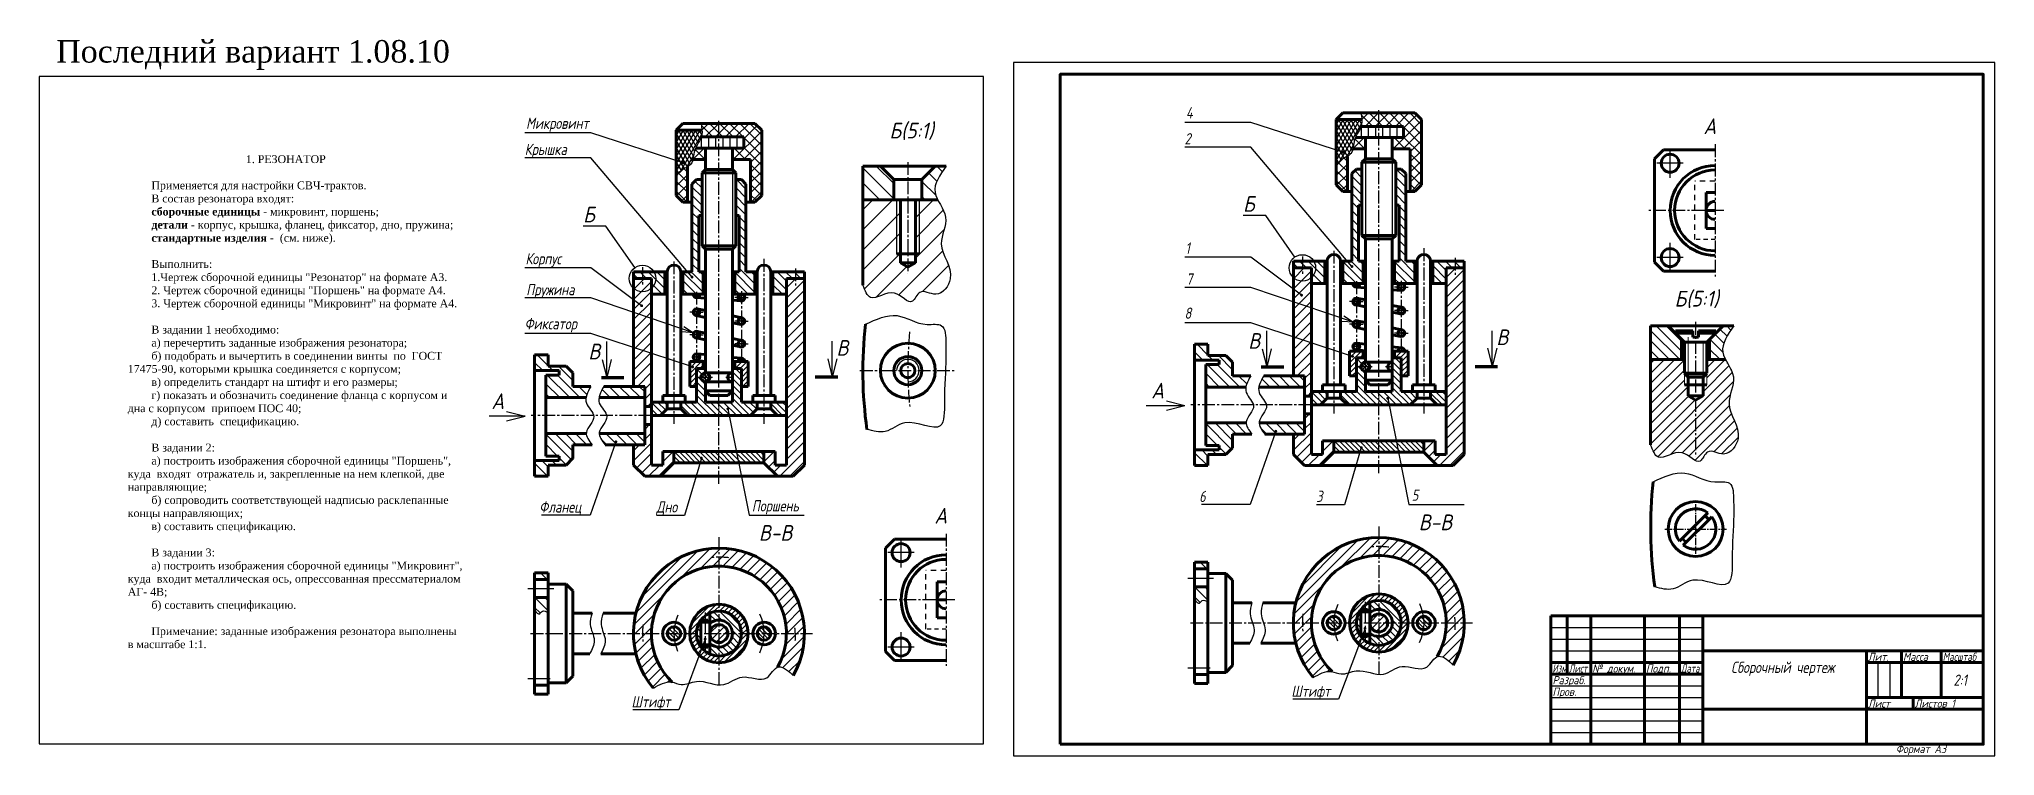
# Model space of a CAD drawing. Header units: millimetres. Extents: x 8 to 878, y -2 to 317.
import ezdxf

# ---------------------------------------------------------------- set-up
doc = ezdxf.new("R2010")
doc.units = ezdxf.units.MM
doc.header["$LTSCALE"] = 0.5
doc.linetypes.add('CENTER2', pattern=[28.575, 19.05, -3.175, 3.175, -3.175])
doc.linetypes.add('HIDDEN', pattern=[1.1, 0.6, -0.5])
doc.layers.get('0').update_dxf_attribs({"linetype": 'CONTINUOUS', "lineweight": 60})
doc.layers.add('3-размеры', color=6, linetype='CONTINUOUS')
doc.layers.add('Основные', color=7, linetype='CONTINUOUS', lineweight=100)
doc.styles.get("Standard").update_dxf_attribs({"font": 'isocpeui.ttf', "width": 0.8})
doc.styles.add('стиль1', font='times.ttf')
doc.dimstyles.new('ESKD_standart', dxfattribs={"dimtxt": 5, "dimasz": 5, "dimexe": 2, "dimexo": 0, "dimgap": 1, "dimtad": 1, "dimtoh": 1, "dimdec": 0, "dimzin": 1, "dimdsep": 46, "dimtxsty": 'Standard', "dimcen": 3, "dimdle": 1.25, "dimadec": 0, "dimazin": 0, "dimtfac": 1, "dimtdec": 0, "dimtmove": 0, "dimatfit": 3, "dimldrblk": 'DOT', "dimfxl": 1, "dimtvp": 1.5, "dimtolj": 1, "dimtzin": 1, "dimarcsym": 0})
pattern_1 = [(135, (20.7302, -5.8952), (-0.561266, -0.561266), [])]
pattern_2 = [(45, (17.9434, 2.9525), (-1.122532, 1.122532), [])]
pattern_3 = [(135, (314.1718, -1.1858), (-0.561266, -0.561266), [])]
pattern_4 = [(45, (311.385, 7.6618), (-1.122532, 1.122532), [])]

msp = doc.modelspace()

# ---------------------------------------------------------------- texts
at = {"color": 1, "lineweight": -3, "style": 'стиль1'}
msp.add_text('Последний вариант 1.08.10', height=10, dxfattribs=at).set_placement((15.54, 306.15))
at = {"color": 7, "lineweight": -3}
for s, height, width, p in [('Микровинт', 5, 0.8, (224.49, 276.63)), ('Б(5:1)', 7, 0.9, (386.07, 272.38)), ('4', 5, 0.8, (517.93, 281.34)), ('A', 7, 0.9, (748.06, 274.3)), ('Крышка', 5, 0.8, (223.9, 265.04)), ('2', 5, 0.8, (517.34, 269.75)), ('Б', 7, 0.9, (543.3, 239.74)), ('Б', 7, 0.9, (249.86, 235.03)), ('Корпус', 5, 0.8, (224.23, 216.38)), ('1', 5, 0.8, (517.68, 221.09)), ('7', 5, 0.8, (518.02, 207.32)), ('Пружина', 5, 0.8, (224.58, 202.61)), ('Б(5:1)', 7, 0.9, (735.21, 197.58)), ('Фиксатор', 5, 0.8, (223.87, 187.45)), ('8', 5, 0.8, (517.31, 192.15)), ('В', 7, 0.9, (362.53, 175.7)), ('В', 7, 0.9, (545.63, 178.77)), ('В', 7, 0.9, (655.97, 180.41)), ('В', 7, 0.9, (252.19, 174.06)), ('A', 7, 0.9, (209.07, 151.95)), ('A', 7, 0.9, (502.51, 156.66)), ('6', 5, 0.8, (523.82, 110.6)), ('3', 5, 0.8, (575.88, 110.63)), ('5', 5, 0.8, (618.35, 111.13)), ('Фланец', 5, 0.8, (230.38, 105.89)), ('Дно', 5, 0.8, (282.44, 105.92)), ('Поршень', 5, 0.8, (324.91, 106.42)), ('A', 7, 0.9, (406.08, 101)), ('В-В', 7, 0.9, (621.44, 98.06)), ('В-В', 7, 0.9, (328, 93.36)), ('Штифт', 5, 0.8, (564.81, 23.91)), ('Штифт', 5, 0.8, (271.37, 19.2))]:
    msp.add_text(s, height=height, dxfattribs=dict(at, width=width)).set_placement(p)
at = {"lineweight": -3}
for s, height, width, p in [('Лит.', 3.636, 0.9, (821.21, 39.89)), ('Масса', 3.636, 0.9, (836.79, 39.89)), ('Масштаб', 3.636, 0.8, (854.46, 39.89)), ('Изм.', 3.636, 0.7, (680.94, 34.7)), ('Лист', 3.636, 0.75, (688.22, 34.7)), ('№ докум.', 3.636, 0.9, (698.61, 34.7)), ('Подп.', 3.636, 0.9, (722.5, 34.7)), ('Дата', 3.636, 0.75, (738.09, 34.7)), ('Сборочный чертеж', 5, 0.8, (760.39, 34.53)), ('Разраб.', 3.636, 0.9, (680.94, 29.5)), ('Пров.', 3.636, 0.9, (680.94, 24.31)), ('2:1', 5, 0.8, (859.24, 28.8)), ('Лист', 3.636, 0.9, (821.21, 19.11)), ('Листов 1', 3.636, 0.9, (841.99, 19.11)), ('Формат А3', 3.636, 0.9, (833.6, -1.1))]:
    msp.add_text(s, height=height, dxfattribs=dict(at, width=width)).set_placement(p)
at = {"color": 7, "insert": (43.87, 270.77), "char_height": 3.5, "width": 152.65, "attachment_point": 1, "style": 'стиль1'}
msp.add_mtext('^I^I^I^I\\P^I^I^I^I1. РЕЗОНАТОР\\P\\P^IПрименяется для настройки СВЧ-трактов.\\P^IВ состав резонатора входят:\\P^I{\\fTimes New Roman|b1|i0|c204|p18;сборочные единицы} - микровинт, поршень;\\P^I{\\fTimes New Roman|b1|i0|c204|p18;детали} - корпус, крышка, фланец, фиксатор, дно, пружина;\\P^I{\\fTimes New Roman|b1|i0|c204|p18;стандартные изделия }-  (см. ниже).\\P\\P^IВыполнить:\\P^I1.Чертеж сборочной единицы "Резонатор" на формате А3.\\P^I2. Чертеж сборочной единицы "Поршень" на формате А4.\\P^I3. Чертеж сборочной единицы "Микровинт" на формате А4.\\P\\P^IВ задании 1 необходимо:\\P^Iа) перечертить заданные изображения резонатора;\\P\\pxi-1,l1;^Iб) подобрать и вычертить в соединении винты  по  ГОСТ 17475-90, которыми крышка соединяется с корпусом;\\P\\pi0,l0;^Iв) определить стандарт на штифт и его размеры;\\P\\pi-1,l1;^Iг) показать и обозначить соединение фланца с корпусом и дна с корпусом  припоем ПОС 40;\\P\\pi0,l0;^Iд) составить  спецификацию.\\P\\P^IВ задании 2:\\P\\pi-1,l1;^Iа) построить изображения сборочной единицы "Поршень", куда  входят  отражатель и, закрепленные на нем клепкой, две направляющие; \\P^Iб) сопроводить соответствующей надписью расклепанные концы направляющих;\\P\\pi0,l0;^Iв) составить спецификацию.\\P\\P^IВ задании 3:\\P\\pi-1,l1;^Iа) построить изображения сборочной единицы "Микровинт", куда  входит металлическая ось, опрессованная прессматериалом АГ- 4В;\\P\\pi0,l0;^Iб) составить спецификацию.\\P^I\\P\\pi-1,l1;^IПримечание: заданные изображения резонатора выполнены в масштабе 1:1.\\P\\pi0,l0;^I^I^I', dxfattribs=at)

# ---------------------------------------------------------------- hatches: boundary and pattern name
at = {"lineweight": -3}
h = msp.add_hatch(dxfattribs=at)
h.set_pattern_fill('ANSI37', style=0)
h.set_pattern_definition([(45, (20.7302, -5.8952), (-2.245064, 2.245064), []), (135, (20.7302, -5.8952), (-2.245064, -2.245064), [])])
h.paths.add_polyline_path([(329.26, 276.06), (326.26, 279.06), (310.26, 279.06), (310.26, 273.06), (321.26, 273.06), (321.26, 268.06), (316.26, 268.06), (316.26, 263.06), (324.26, 263.06), (324.26, 244.06), (326.26, 244.06), (329.26, 247.06)])
edge = h.paths.add_edge_path()
edge.add_line((310.26, 279.06), (302.3, 279.06))
edge.add_spline(control_points=[(302.31, 279), (302.48, 278.01), (302.65, 277.02), (302.71, 276.06)], knot_values=[0, 0, 0, 0, 2.880133, 2.880133, 2.880133, 2.880133], degree=3, periodic=0)
edge.add_spline(control_points=[(302.71, 276.06), (302.75, 275.33), (302.72, 274.31), (302.45, 273.35), (302.35, 273.06)], knot_values=[2.880133, 2.880133, 2.880133, 2.880133, 5.07879, 6.017923, 6.017923, 6.017923, 6.017923], degree=3, periodic=0)
edge.add_line((302.35, 273.06), (310.26, 273.06))
edge.add_line((310.26, 273.06), (310.26, 279.06))
edge = h.paths.add_edge_path()
edge.add_line((304.26, 268.06), (299.86, 268.06))
edge.add_spline(control_points=[(299.86, 268.06), (299.72, 267.72), (299.13, 266.13), (299.01, 264.32), (298.71, 263.06)], knot_values=[11.582371, 11.582371, 11.582371, 11.582371, 12.645876, 16.504937, 16.504937, 16.504937, 16.504937], degree=3, periodic=0)
edge.add_line((298.71, 263.06), (304.26, 263.06))
edge.add_line((304.26, 263.06), (304.26, 268.06))
edge = h.paths.add_edge_path()
edge.add_spline(control_points=[(296.26, 259.72), (295.33, 259.16), (293.21, 258.19), (291.91, 256.47), (291.26, 255.59)], knot_values=[21.007656, 21.007656, 21.007656, 21.007656, 24.212361, 27.456254, 27.456254, 27.456254, 27.456254], degree=3, periodic=0)
edge.add_line((291.26, 255.59), (291.26, 247.06))
edge.add_line((291.26, 247.06), (294.26, 244.06))
edge.add_line((294.26, 244.06), (296.26, 244.06))
edge.add_line((296.26, 244.06), (296.26, 259.72))
h = msp.add_hatch(dxfattribs=at)
h.set_pattern_fill('ANSI37', style=0)
h.set_pattern_definition([(45, (314.1718, -1.1858), (-2.245064, 2.245064), []), (135, (314.1718, -1.1858), (-2.245064, -2.245064), [])])
h.paths.add_polyline_path([(622.7, 280.77), (619.7, 283.77), (603.7, 283.77), (603.7, 277.77), (614.7, 277.77), (614.7, 272.77), (609.7, 272.77), (609.7, 267.77), (617.7, 267.77), (617.7, 248.77), (619.7, 248.77), (622.7, 251.77)])
edge = h.paths.add_edge_path()
edge.add_line((603.7, 283.77), (595.74, 283.77))
edge.add_spline(control_points=[(595.75, 283.71), (595.92, 282.72), (596.09, 281.73), (596.15, 280.77)], knot_values=[0, 0, 0, 0, 2.880133, 2.880133, 2.880133, 2.880133], degree=3, periodic=0)
edge.add_spline(control_points=[(596.15, 280.77), (596.19, 280.04), (596.16, 279.02), (595.89, 278.05), (595.79, 277.77)], knot_values=[2.880133, 2.880133, 2.880133, 2.880133, 5.07879, 6.017923, 6.017923, 6.017923, 6.017923], degree=3, periodic=0)
edge.add_line((595.79, 277.77), (603.7, 277.77))
edge.add_line((603.7, 277.77), (603.7, 283.77))
edge = h.paths.add_edge_path()
edge.add_line((597.7, 272.77), (593.31, 272.77))
edge.add_spline(control_points=[(593.31, 272.77), (593.16, 272.43), (592.57, 270.84), (592.45, 269.02), (592.15, 267.77)], knot_values=[11.582371, 11.582371, 11.582371, 11.582371, 12.645876, 16.504937, 16.504937, 16.504937, 16.504937], degree=3, periodic=0)
edge.add_line((592.15, 267.77), (597.7, 267.77))
edge.add_line((597.7, 267.77), (597.7, 272.77))
edge = h.paths.add_edge_path()
edge.add_spline(control_points=[(589.7, 264.43), (588.78, 263.87), (586.65, 262.9), (585.35, 261.18), (584.7, 260.3)], knot_values=[21.007656, 21.007656, 21.007656, 21.007656, 24.212361, 27.456254, 27.456254, 27.456254, 27.456254], degree=3, periodic=0)
edge.add_line((584.7, 260.3), (584.7, 251.77))
edge.add_line((584.7, 251.77), (587.7, 248.77))
edge.add_line((587.7, 248.77), (589.7, 248.77))
edge.add_line((589.7, 248.77), (589.7, 264.43))
h = msp.add_hatch(dxfattribs=at)
h.set_pattern_fill('LINE', scale=0.5, angle=60, style=0)
h.set_pattern_definition([(60, (459.4644, 4.25), (-1.374815, 0.79375), [])])
edge = h.paths.add_edge_path()
edge.add_spline(control_points=[(584.7, 260.3), (585.35, 261.18), (587.07, 263.45), (592.56, 265.12), (592.13, 272.59), (596.09, 276.86), (596.19, 280.04), (596.15, 280.77)], knot_values=[2.880133, 2.880133, 2.880133, 2.880133, 6.124026, 11.401674, 17.690511, 25.257597, 27.456254, 27.456254, 27.456254, 27.456254], degree=3, periodic=0)
edge.add_line((596.15, 280.77), (584.7, 280.77))
edge.add_line((584.7, 280.77), (584.7, 260.3))
h = msp.add_hatch(dxfattribs=at)
h.set_pattern_fill('LINE', scale=0.5, angle=300, style=0)
h.set_pattern_definition([(300, (459.4644, 4.25), (1.374815, 0.79375), [])])
edge = h.paths.add_edge_path()
edge.add_spline(control_points=[(584.7, 260.3), (585.35, 261.18), (587.07, 263.45), (592.56, 265.12), (592.13, 272.59), (596.09, 276.86), (596.19, 280.04), (596.15, 280.77)], knot_values=[2.880133, 2.880133, 2.880133, 2.880133, 6.124026, 11.401674, 17.690511, 25.257597, 27.456254, 27.456254, 27.456254, 27.456254], degree=3, periodic=0)
edge.add_line((596.15, 280.77), (584.7, 280.77))
edge.add_line((584.7, 280.77), (584.7, 260.3))
h = msp.add_hatch(dxfattribs=at)
h.set_pattern_fill('LINE', scale=0.5, angle=60, style=0)
h.set_pattern_definition([(60, (166.0228, -0.4594), (-1.374815, 0.79375), [])])
edge = h.paths.add_edge_path()
edge.add_spline(control_points=[(291.26, 255.59), (291.91, 256.47), (293.63, 258.74), (299.12, 260.41), (298.69, 267.88), (302.65, 272.15), (302.75, 275.33), (302.71, 276.06)], knot_values=[2.880133, 2.880133, 2.880133, 2.880133, 6.124026, 11.401674, 17.690511, 25.257597, 27.456254, 27.456254, 27.456254, 27.456254], degree=3, periodic=0)
edge.add_line((302.71, 276.06), (291.26, 276.06))
edge.add_line((291.26, 276.06), (291.26, 255.59))
h = msp.add_hatch(dxfattribs=at)
h.set_pattern_fill('LINE', scale=0.5, angle=300, style=0)
h.set_pattern_definition([(300, (166.0228, -0.4594), (1.374815, 0.79375), [])])
edge = h.paths.add_edge_path()
edge.add_spline(control_points=[(291.26, 255.59), (291.91, 256.47), (293.63, 258.74), (299.12, 260.41), (298.69, 267.88), (302.65, 272.15), (302.75, 275.33), (302.71, 276.06)], knot_values=[2.880133, 2.880133, 2.880133, 2.880133, 6.124026, 11.401674, 17.690511, 25.257597, 27.456254, 27.456254, 27.456254, 27.456254], degree=3, periodic=0)
edge.add_line((302.71, 276.06), (291.26, 276.06))
edge.add_line((291.26, 276.06), (291.26, 255.59))
at = {"linetype": 'Continuous', "lineweight": -3}
h = msp.add_hatch(dxfattribs=at)
h.set_pattern_fill('ANSI31', angle=45, style=0)
h.set_pattern_definition([(90, (166.0228, -0.4594), (-3.175, 7e-16), [])])
h.paths.add_polyline_path([(321.26, 273.06), (317.25, 273.06, -0.155178), (317.85, 271.18, -0.332352), (315.52, 268.06), (321.26, 268.06)])
h.paths.add_polyline_path([(317.85, 271.18, 0.155178), (317.25, 273.06), (310.26, 273.06, 0.171649), (311.34, 271.18, 0.332352), (313.68, 268.06), (315.52, 268.06, 0.332352)])
h.paths.add_polyline_path([(311.34, 271.18, -0.155178), (311.94, 273.06), (310.26, 273.06), (310.26, 268.06), (313.68, 268.06, -0.332352)], flags=17)
edge = h.paths.add_edge_path()
edge.add_line((310.26, 273.06), (302.35, 273.06))
edge.add_spline(control_points=[(302.35, 273.06), (301.77, 271.38), (300.61, 269.83), (299.86, 268.06)], knot_values=[6.017923, 6.017923, 6.017923, 6.017923, 11.582371, 11.582371, 11.582371, 11.582371], degree=3, periodic=0)
edge.add_line((299.86, 268.06), (310.26, 268.06))
edge.add_line((310.26, 268.06), (310.26, 273.06))
h = msp.add_hatch(dxfattribs=at)
h.set_pattern_fill('ANSI31', angle=45, style=0)
h.set_pattern_definition([(90, (459.4644, 4.25), (-3.175, 7e-16), [])])
h.paths.add_polyline_path([(614.7, 277.77), (610.7, 277.77, -0.155178), (611.29, 275.89, -0.332352), (608.96, 272.77), (614.7, 272.77)])
h.paths.add_polyline_path([(611.29, 275.89, 0.155178), (610.7, 277.77), (603.7, 277.77, 0.171649), (604.79, 275.89, 0.332352), (607.12, 272.77), (608.96, 272.77, 0.332352)])
h.paths.add_polyline_path([(604.79, 275.89, -0.155178), (605.38, 277.77), (603.7, 277.77), (603.7, 272.77), (607.12, 272.77, -0.332352)], flags=17)
edge = h.paths.add_edge_path()
edge.add_line((603.7, 277.77), (595.79, 277.77))
edge.add_spline(control_points=[(595.79, 277.77), (595.22, 276.09), (594.06, 274.53), (593.31, 272.77)], knot_values=[6.017923, 6.017923, 6.017923, 6.017923, 11.582371, 11.582371, 11.582371, 11.582371], degree=3, periodic=0)
edge.add_line((593.31, 272.77), (603.7, 272.77))
edge.add_line((603.7, 272.77), (603.7, 277.77))
at = {"lineweight": -3, "ltscale": 0.3}
h = msp.add_hatch(dxfattribs=at)
h.set_pattern_fill('ANSI31', scale=0.85, angle=90, style=0)
h.set_pattern_definition([(135, (20.7302, -5.8952), (-1.908304, -1.908304), [])])
h.paths.add_polyline_path([(281.33, 213.06), (276.26, 213.06), (276.26, 210.06), (280.26, 210.06), (280.26, 205.74, 0.209097), (282.15, 210.06, 0.13436)])
h.paths.add_polyline_path([(276.26, 213.06), (272.26, 213.06), (272.26, 210.06), (276.26, 210.06)])
h.paths.add_polyline_path([(286.26, 213.06), (281.33, 213.06, -0.13436), (282.15, 210.06, -0.209097), (280.26, 205.74), (280.26, 203.06), (286.26, 203.06)])
h.paths.add_polyline_path([(303.26, 213.06), (301.26, 213.06), (301.26, 238.06), (302.76, 238.06), (302.76, 254.06), (300.26, 254.06), (298.26, 252.06), (298.26, 244.06), (298.26, 213.06), (294.26, 213.06), (294.26, 203.06), (303.26, 203.06)])
h.paths.add_polyline_path([(322.26, 244.06), (322.26, 252.06), (320.26, 254.06), (317.76, 254.06), (317.76, 238.06), (319.26, 238.06), (319.26, 213.06), (317.26, 213.06), (317.26, 203.06), (326.26, 203.06), (326.26, 213.06), (322.26, 213.06)])
h.paths.add_polyline_path([(344.26, 213.06), (334.26, 213.06), (334.26, 203.06), (340.26, 203.06), (340.26, 210.06), (344.26, 210.06)])
h.paths.add_polyline_path([(348.26, 213.06), (344.26, 213.06), (344.26, 210.06), (348.26, 210.06)])
at = {"lineweight": -3}
h = msp.add_hatch(dxfattribs=at)
h.set_pattern_fill('ANSI31', scale=1.5, angle=90, style=0)
h.set_pattern_definition([(135, (12.022, -4.8366), (-3.367596, -3.367596), [])])
h.paths.add_polyline_path([(388.01, 256.28), (384.26, 260.06), (374.26, 260.06), (374.26, 245.06), (388.01, 245.06)])
h.paths.add_polyline_path([(406.46, 260.06), (400.51, 254.06), (400.51, 245.06), (407.54, 245.06), (407.51, 245.12), (407.48, 245.18), (407.45, 245.23), (407.42, 245.29), (407.4, 245.35), (407.37, 245.41), (407.34, 245.47), (407.31, 245.52), (407.28, 245.58), (407.26, 245.64), (407.23, 245.7), (407.2, 245.75), (407.17, 245.81), (407.15, 245.87), (407.12, 245.93), (407.1, 245.98), (407.07, 246.04), (407.05, 246.1), (407.02, 246.16), (407, 246.21), (406.97, 246.27), (406.95, 246.33), (406.92, 246.39), (406.9, 246.45), (406.88, 246.5), (406.85, 246.56), (406.83, 246.62), (406.81, 246.68), (406.79, 246.73), (406.77, 246.79), (406.75, 246.85), (406.73, 246.91), (406.71, 246.96), (406.69, 247.02), (406.67, 247.08), (406.65, 247.14), (406.63, 247.2), (406.61, 247.25), (406.59, 247.31), (406.57, 247.37), (406.56, 247.43), (406.54, 247.48), (406.53, 247.54), (406.51, 247.6), (406.49, 247.66), (406.48, 247.72), (406.47, 247.77), (406.45, 247.83), (406.44, 247.89), (406.42, 247.95), (406.41, 248), (406.4, 248.06), (406.39, 248.12), (406.38, 248.18), (406.37, 248.24), (406.36, 248.29), (406.35, 248.35), (406.34, 248.41), (406.33, 248.47), (406.32, 248.53), (406.31, 248.58), (406.31, 248.64), (406.3, 248.7), (406.3, 248.76), (406.29, 248.82), (406.28, 248.87), (406.28, 248.93), (406.28, 248.99), (406.27, 249.05), (406.27, 249.11), (406.27, 249.16), (406.26, 249.22), (406.26, 249.28), (406.26, 249.34), (406.26, 249.4), (406.26, 249.46), (406.26, 249.51), (406.26, 249.57), (406.26, 249.63), (406.26, 249.69), (406.27, 249.75), (406.27, 249.8), (406.27, 249.86), (406.28, 249.92), (406.28, 249.98), (406.28, 250.04), (406.29, 250.1), (406.29, 250.15), (406.3, 250.21), (406.31, 250.27), (406.31, 250.33), (406.32, 250.39), (406.33, 250.45), (406.33, 250.5), (406.34, 250.56), (406.35, 250.62), (406.36, 250.68), (406.37, 250.74), (406.38, 250.8), (406.39, 250.86), (406.4, 250.91), (406.41, 250.97), (406.42, 251.03), (406.43, 251.09), (406.45, 251.15), (406.46, 251.21), (406.47, 251.26), (406.48, 251.32), (406.5, 251.38), (406.51, 251.44), (406.53, 251.5), (406.54, 251.56), (406.56, 251.62), (406.57, 251.67), (406.59, 251.73), (406.6, 251.79), (406.62, 251.85), (406.64, 251.91), (406.65, 251.97), (406.67, 252.03), (406.69, 252.09), (406.71, 252.14), (406.73, 252.2), (406.75, 252.26), (406.77, 252.32), (406.79, 252.38), (406.81, 252.44), (406.83, 252.5), (406.85, 252.55), (406.87, 252.61), (406.89, 252.67), (406.91, 252.73), (406.93, 252.79), (406.96, 252.85), (406.98, 252.91), (407, 252.97), (407.02, 253.03), (407.05, 253.08), (407.07, 253.14), (407.1, 253.2), (407.12, 253.26), (407.15, 253.32), (407.17, 253.38), (407.2, 253.44), (407.22, 253.5), (407.25, 253.55), (407.27, 253.61), (407.3, 253.67), (407.33, 253.73), (407.35, 253.79), (407.38, 253.85), (407.41, 253.91), (407.44, 253.97), (407.47, 254.03), (407.49, 254.08), (407.52, 254.14), (407.55, 254.2), (407.58, 254.26), (407.61, 254.32), (407.64, 254.38), (407.67, 254.44), (407.7, 254.5), (407.73, 254.56), (407.76, 254.62), (407.79, 254.67), (407.82, 254.73), (407.85, 254.79), (407.89, 254.85), (407.92, 254.91), (407.95, 254.97), (407.98, 255.03), (408.01, 255.09), (408.05, 255.15), (408.08, 255.21), (408.11, 255.27), (408.15, 255.32), (408.18, 255.38), (408.21, 255.44), (408.25, 255.5), (408.28, 255.56), (408.32, 255.62), (408.35, 255.68), (408.39, 255.74), (408.42, 255.8), (408.46, 255.86), (408.49, 255.92), (408.53, 255.97), (408.56, 256.03), (408.6, 256.09), (408.63, 256.15), (408.67, 256.21), (408.71, 256.27), (408.74, 256.33), (408.78, 256.39), (408.82, 256.45), (408.85, 256.51), (408.89, 256.57), (408.93, 256.62), (408.96, 256.68), (409, 256.74), (409.04, 256.8), (409.08, 256.86), (409.12, 256.92), (409.15, 256.98), (409.19, 257.04), (409.23, 257.1), (409.27, 257.16), (409.31, 257.22), (409.35, 257.28), (409.38, 257.34), (409.42, 257.39), (409.46, 257.45), (409.5, 257.51), (409.54, 257.57), (409.58, 257.63), (409.62, 257.69), (409.66, 257.75), (409.7, 257.81), (409.74, 257.87), (409.78, 257.93), (409.82, 257.99), (409.86, 258.05), (409.9, 258.11), (409.94, 258.16), (409.98, 258.22), (410.02, 258.28), (410.06, 258.34), (410.1, 258.4), (410.14, 258.46), (410.18, 258.52), (410.22, 258.58), (410.27, 258.64), (410.31, 258.7), (410.35, 258.76), (410.39, 258.82), (410.43, 258.88), (410.47, 258.93), (410.51, 258.99), (410.55, 259.05), (410.59, 259.11), (410.64, 259.17), (410.68, 259.23), (410.72, 259.29), (410.76, 259.35), (410.8, 259.41), (410.84, 259.47), (410.88, 259.53), (410.93, 259.59), (410.97, 259.65), (411.01, 259.71), (411.05, 259.76), (411.09, 259.82), (411.13, 259.88), (411.18, 259.94), (411.22, 260), (411.26, 260.06)])
at = {"lineweight": -3, "ltscale": 0.3}
h = msp.add_hatch(dxfattribs=at)
h.set_pattern_fill('ANSI31', scale=0.85, angle=90, style=0)
h.set_pattern_definition([(135, (314.1718, -1.1858), (-1.908304, -1.908304), [])])
h.paths.add_polyline_path([(574.77, 217.77), (569.7, 217.77), (569.7, 214.77), (573.7, 214.77), (573.7, 210.44, 0.209097), (575.59, 214.77, 0.13436)])
h.paths.add_polyline_path([(569.7, 217.77), (565.7, 217.77), (565.7, 214.77), (569.7, 214.77)])
h.paths.add_polyline_path([(579.7, 217.77), (574.77, 217.77, -0.13436), (575.59, 214.77, -0.209097), (573.7, 210.44), (573.7, 207.77), (579.7, 207.77)])
h.paths.add_polyline_path([(596.7, 217.77), (594.7, 217.77), (594.7, 242.77), (596.2, 242.77), (596.2, 258.77), (593.7, 258.77), (591.7, 256.77), (591.7, 248.77), (591.7, 217.77), (587.7, 217.77), (587.7, 207.77), (596.7, 207.77)])
h.paths.add_polyline_path([(615.7, 248.77), (615.7, 256.77), (613.7, 258.77), (611.2, 258.77), (611.2, 242.77), (612.7, 242.77), (612.7, 217.77), (610.7, 217.77), (610.7, 207.77), (619.7, 207.77), (619.7, 217.77), (615.7, 217.77)])
h.paths.add_polyline_path([(637.7, 217.77), (627.7, 217.77), (627.7, 207.77), (633.7, 207.77), (633.7, 214.77), (637.7, 214.77)])
h.paths.add_polyline_path([(641.7, 217.77), (637.7, 217.77), (637.7, 214.77), (641.7, 214.77)])
at = {"lineweight": -3}
h = msp.add_hatch(dxfattribs=at)
h.set_pattern_fill('ANSI31', scale=2, style=0)
h.set_pattern_definition([(45, (12.022, -4.8366), (-4.49013, 4.49013), [])])
h.paths.add_polyline_path([(390.93, 217.06), (390.93, 221.06), (389.26, 221.06), (389.26, 245.06), (374.26, 245.06), (374.26, 207.06), (374.4, 206.69), (374.55, 206.33), (374.7, 205.96), (374.85, 205.6), (375, 205.25), (375.15, 204.9), (375.31, 204.57), (375.47, 204.24), (375.63, 203.92), (375.8, 203.62), (375.97, 203.33), (376.15, 203.05), (376.33, 202.8), (376.52, 202.56), (376.72, 202.34), (376.92, 202.15), (377.13, 201.97), (377.35, 201.82), (377.57, 201.7), (377.81, 201.6), (378.05, 201.53), (378.3, 201.49), (378.56, 201.47), (378.83, 201.47), (379.11, 201.49), (379.39, 201.53), (379.68, 201.58), (379.98, 201.66), (380.28, 201.74), (380.59, 201.84), (380.9, 201.95), (381.22, 202.06), (381.55, 202.18), (381.88, 202.31), (382.21, 202.44), (382.55, 202.58), (382.89, 202.71), (383.23, 202.84), (383.58, 202.97), (383.93, 203.09), (384.28, 203.21), (384.63, 203.32), (384.99, 203.42), (385.34, 203.5), (385.7, 203.58), (386.06, 203.64), (386.41, 203.68), (386.77, 203.7), (387.13, 203.7), (387.48, 203.69), (387.84, 203.64), (388.19, 203.58), (388.54, 203.48), (388.89, 203.36), (389.24, 203.22), (389.58, 203.06), (389.93, 202.88), (390.26, 202.69), (390.6, 202.48), (390.93, 202.27), (391.26, 202.04), (391.59, 201.82), (391.91, 201.59), (392.22, 201.36), (392.53, 201.14), (392.84, 200.93), (393.14, 200.72), (393.44, 200.52), (393.73, 200.34), (394.01, 200.18), (394.29, 200.04), (394.56, 199.91), (394.83, 199.82), (395.09, 199.75), (395.34, 199.71), (395.59, 199.7), (395.83, 199.73), (396.06, 199.8), (396.28, 199.91), (396.49, 200.06), (396.7, 200.25), (396.91, 200.48), (397.11, 200.73), (397.3, 201), (397.5, 201.29), (397.69, 201.59), (397.89, 201.89), (398.08, 202.2), (398.28, 202.51), (398.49, 202.8), (398.7, 203.08), (398.92, 203.34), (399.15, 203.57), (399.39, 203.77), (399.64, 203.94), (399.9, 204.07), (400.18, 204.16), (400.46, 204.22), (400.76, 204.25), (401.06, 204.25), (401.37, 204.23), (401.69, 204.18), (402.01, 204.12), (402.35, 204.04), (402.68, 203.95), (403.02, 203.85), (403.37, 203.75), (403.72, 203.64), (404.07, 203.53), (404.42, 203.43), (404.77, 203.33), (405.12, 203.24), (405.47, 203.17), (405.82, 203.1), (406.16, 203.06), (406.5, 203.04), (406.84, 203.04), (407.18, 203.06), (407.5, 203.12), (407.83, 203.19), (408.14, 203.29), (408.46, 203.41), (408.76, 203.55), (409.06, 203.7), (409.35, 203.88), (409.63, 204.08), (409.91, 204.29), (410.17, 204.52), (410.43, 204.76), (410.68, 205.02), (410.92, 205.29), (411.15, 205.57), (411.37, 205.86), (411.58, 206.16), (411.78, 206.47), (411.97, 206.79), (412.14, 207.12), (412.31, 207.45), (412.46, 207.78), (412.6, 208.12), (412.73, 208.47), (412.84, 208.81), (412.94, 209.16), (413.03, 209.51), (413.1, 209.85), (413.16, 210.2), (413.21, 210.54), (413.23, 210.88), (413.25, 211.22), (413.25, 211.55), (413.25, 211.89), (413.23, 212.22), (413.2, 212.55), (413.15, 212.88), (413.1, 213.21), (413.04, 213.53), (412.97, 213.86), (412.89, 214.18), (412.81, 214.5), (412.71, 214.82), (412.61, 215.14), (412.51, 215.46), (412.39, 215.78), (412.28, 216.09), (412.15, 216.41), (412.03, 216.72), (411.9, 217.04), (411.77, 217.35), (411.63, 217.66), (411.5, 217.97), (411.36, 218.28), (411.22, 218.59), (411.09, 218.9), (410.95, 219.21), (410.81, 219.52), (410.68, 219.83), (410.54, 220.14), (410.41, 220.45), (410.29, 220.76), (410.16, 221.07), (410.04, 221.38), (409.93, 221.69), (409.82, 222), (409.72, 222.31), (409.62, 222.62), (409.53, 222.93), (409.45, 223.25), (409.37, 223.56), (409.31, 223.87), (409.25, 224.19), (409.21, 224.5), (409.17, 224.82), (409.14, 225.14), (409.13, 225.45), (409.13, 225.77), (409.14, 226.09), (409.16, 226.42), (409.18, 226.74), (409.22, 227.06), (409.27, 227.39), (409.32, 227.71), (409.38, 228.04), (409.45, 228.36), (409.52, 228.69), (409.6, 229.02), (409.68, 229.34), (409.77, 229.67), (409.85, 230), (409.94, 230.33), (410.04, 230.65), (410.13, 230.98), (410.22, 231.31), (410.31, 231.64), (410.4, 231.97), (410.49, 232.3), (410.57, 232.62), (410.65, 232.95), (410.73, 233.28), (410.8, 233.6), (410.87, 233.93), (410.93, 234.26), (410.98, 234.58), (411.03, 234.9), (411.07, 235.23), (411.09, 235.55), (411.11, 235.87), (411.12, 236.19), (411.12, 236.51), (411.1, 236.83), (411.07, 237.15), (411.03, 237.46), (410.98, 237.78), (410.91, 238.09), (410.83, 238.4), (410.74, 238.71), (410.64, 239.02), (410.53, 239.33), (410.41, 239.64), (410.28, 239.95), (410.14, 240.25), (410, 240.56), (409.85, 240.86), (409.69, 241.17), (409.53, 241.47), (409.37, 241.77), (409.2, 242.07), (409.03, 242.37), (408.86, 242.67), (408.69, 242.97), (408.52, 243.27), (408.35, 243.57), (408.18, 243.87), (408.02, 244.17), (407.85, 244.47), (407.7, 244.76), (407.54, 245.06), (399.26, 245.06), (399.26, 221.06), (397.59, 221.06), (397.59, 217.06), (394.26, 215.1)])
h.paths.add_polyline_path([(390.93, 221.06), (390.93, 245.06), (389.26, 245.06), (389.26, 221.06)])
h.paths.add_polyline_path([(397.59, 245.06), (397.59, 221.06), (399.26, 221.06), (399.26, 245.06)])
at = {"lineweight": -3, "ltscale": 0.3}
h = msp.add_hatch(dxfattribs=at)
h.set_pattern_fill('ANSI31', style=0)
h.set_pattern_definition([(45, (20.7302, -5.8952), (-2.245064, 2.245064), [])])
h.paths.add_polyline_path([(280.26, 205.74, -0.391485), (272.26, 205.74), (272.26, 162.06), (277.26, 162.06), (277.26, 153.06), (280.26, 153.06), (280.26, 155.06)])
h.paths.add_polyline_path([(280.26, 205.74), (280.26, 210.06), (272.26, 210.06), (272.26, 205.74, 0.391485)])
h.paths.add_polyline_path([(277.26, 136.06), (272.26, 136.06), (272.26, 127.06), (277.26, 122.06), (284.26, 122.06), (290.26, 128.06), (290.26, 133.06), (285.26, 133.06), (285.26, 127.06), (280.26, 127.06), (280.26, 145.06), (277.26, 145.06)])
h.paths.add_polyline_path([(336.26, 122.06), (343.26, 122.06), (348.26, 127.06), (348.26, 210.06), (340.26, 210.06), (340.26, 127.06), (335.26, 127.06), (335.26, 133.06), (330.26, 133.06), (330.26, 128.06)])
h = msp.add_hatch(dxfattribs=at)
h.set_pattern_fill('ANSI31', style=0)
h.set_pattern_definition([(45, (314.1718, -1.1858), (-2.245064, 2.245064), [])])
h.paths.add_polyline_path([(573.7, 210.44, -0.391485), (565.7, 210.44), (565.7, 166.77), (570.7, 166.77), (570.7, 157.77), (573.7, 157.77), (573.7, 159.77)])
h.paths.add_polyline_path([(573.7, 210.44), (573.7, 214.77), (565.7, 214.77), (565.7, 210.44, 0.391485)])
h.paths.add_polyline_path([(570.7, 140.77), (565.7, 140.77), (565.7, 131.77), (570.7, 126.77), (577.7, 126.77), (583.7, 132.77), (583.7, 137.77), (578.7, 137.77), (578.7, 131.77), (573.7, 131.77), (573.7, 149.77), (570.7, 149.77)])
h.paths.add_polyline_path([(629.7, 126.77), (636.7, 126.77), (641.7, 131.77), (641.7, 214.77), (633.7, 214.77), (633.7, 131.77), (628.7, 131.77), (628.7, 137.77), (623.7, 137.77), (623.7, 132.77)])
at = {"lineweight": -3}
h = msp.add_hatch(dxfattribs=at)
h.set_pattern_fill('ANSI31', scale=0.25, angle=90, style=0)
h.set_pattern_definition([(135, (7.9434, 2.9525), (-0.561266, -0.561266), [])])
h.paths.add_polyline_path([(301.76, 203.06), (300.26, 203.06), (300.26, 201.56, 0.414204)])
h.paths.add_polyline_path([(300.26, 203.06), (298.76, 203.06, 0.414223), (300.26, 201.56)])
h = msp.add_hatch(dxfattribs=at)
h.set_pattern_fill('ANSI31', scale=0.25, angle=90, style=0)
h.set_pattern_definition(pattern_1)
edge = h.paths.add_edge_path()
edge.add_arc((320.26, 201.56), 1.5, 0, 360)
edge = h.paths.add_edge_path()
edge.add_arc((320.26, 191.06), 1.5, 0, 360)
edge = h.paths.add_edge_path()
edge.add_arc((300.26, 195.06), 1.5, 0, 360)
edge = h.paths.add_edge_path()
edge.add_arc((300.26, 203.06), 1.5, 180, 360)
h = msp.add_hatch(dxfattribs=at)
h.set_pattern_fill('ANSI31', scale=0.25, angle=90, style=0)
h.set_pattern_definition([(135, (301.385, 7.66184), (-0.561266, -0.561266), [])])
h.paths.add_polyline_path([(595.2, 207.77), (593.7, 207.77), (593.7, 206.27, 0.414204)])
h.paths.add_polyline_path([(593.7, 207.77), (592.2, 207.77, 0.414223), (593.7, 206.27)])
h = msp.add_hatch(dxfattribs=at)
h.set_pattern_fill('ANSI31', scale=0.25, angle=90, style=0)
h.set_pattern_definition(pattern_3)
edge = h.paths.add_edge_path()
edge.add_arc((613.7, 206.27), 1.5, 0, 360)
edge = h.paths.add_edge_path()
edge.add_arc((613.7, 195.77), 1.5, 0, 360)
edge = h.paths.add_edge_path()
edge.add_arc((593.7, 199.77), 1.5, 0, 360)
edge = h.paths.add_edge_path()
edge.add_arc((593.7, 207.77), 1.5, 180, 360)
h = msp.add_hatch(dxfattribs=at)
h.set_pattern_fill('ANSI31', scale=0.25, angle=90, style=0)
h.set_pattern_definition(pattern_1)
edge = h.paths.add_edge_path()
edge.add_arc((300.26, 185.06), 1.5, 0, 360)
edge = h.paths.add_edge_path()
edge.add_arc((320.26, 181.06), 1.5, 0, 360)
h = msp.add_hatch(dxfattribs=at)
h.set_pattern_fill('ANSI31', scale=0.25, angle=90, style=0)
h.set_pattern_definition(pattern_3)
edge = h.paths.add_edge_path()
edge.add_arc((593.7, 189.77), 1.5, 0, 360)
edge = h.paths.add_edge_path()
edge.add_arc((613.7, 185.77), 1.5, 0, 360)
h = msp.add_hatch(dxfattribs=at)
h.set_pattern_fill('ANSI31', color=4, angle=90)
edge = h.paths.add_edge_path()
edge.add_spline(control_points=[(757.85, 174), (757.29, 175.08), (755.25, 179.99), (758.8, 185.05), (761.57, 188.99)], knot_values=[0, 0, 0, 0, 3.597302, 16.312831, 16.312831, 16.312831, 16.312831], degree=3, periodic=0)
edge.add_line((761.57, 188.99), (756.77, 188.99))
edge.add_line((756.77, 188.99), (753.57, 185.76))
edge.add_line((753.57, 185.76), (753.57, 185.72))
edge.add_line((753.57, 185.72), (753.53, 185.72))
edge.add_line((753.53, 185.72), (750.82, 182.99))
edge.add_line((750.82, 182.99), (750.82, 174))
edge.add_line((750.82, 174), (757.85, 174))
h.paths.add_polyline_path([(738.32, 182.96), (735.57, 185.72), (735.57, 185.76), (732.37, 188.99), (724.57, 188.99), (724.57, 174), (738.32, 174)])
at = {"lineweight": -3, "ltscale": 0.3}
h = msp.add_hatch(dxfattribs=at)
h.set_pattern_fill('ANSI31', angle=90, style=0)
h.set_pattern_definition([(135, (20.7302, -5.8952), (-2.245064, -2.245064), [])])
edge = h.paths.add_edge_path()
edge.add_spline(control_points=[(253.85, 136.06), (252.57, 137.72), (251.28, 139.38), (251.26, 141.06)], knot_values=[22.899261, 22.899261, 22.899261, 22.899261, 28.422515, 28.422515, 28.422515, 28.422515], degree=3, periodic=0)
edge.add_line((251.26, 141.06), (233.26, 141.06))
edge.add_line((233.26, 141.06), (233.26, 131.06))
edge.add_line((233.26, 131.06), (239.26, 131.06))
edge.add_line((239.26, 131.06), (239.26, 129.06))
edge.add_line((239.26, 129.06), (228.26, 129.06))
edge.add_line((228.26, 129.06), (228.26, 122.06))
edge.add_line((228.26, 122.06), (234.26, 122.06))
edge.add_line((234.26, 122.06), (234.26, 127.06))
edge.add_line((234.26, 127.06), (242.26, 127.06))
edge.add_line((242.26, 127.06), (245.26, 130.06))
edge.add_line((245.26, 130.06), (245.26, 136.06))
edge.add_line((245.26, 136.06), (253.85, 136.06))
edge = h.paths.add_edge_path()
edge.add_spline(control_points=[(251.13, 157.06), (251.42, 158.69), (252.36, 160.37), (253.29, 162.06)], knot_values=[0, 0, 0, 0, 5.09242, 5.09242, 5.09242, 5.09242], degree=3, periodic=0)
edge.add_line((253.29, 162.06), (245.26, 162.06))
edge.add_line((245.26, 162.06), (245.26, 168.06))
edge.add_line((245.26, 168.06), (242.26, 171.06))
edge.add_line((242.26, 171.06), (234.26, 171.06))
edge.add_line((234.26, 171.06), (234.26, 176.06))
edge.add_line((234.26, 176.06), (228.26, 176.06))
edge.add_line((228.26, 176.06), (228.26, 169.06))
edge.add_line((228.26, 169.06), (239.26, 169.06))
edge.add_line((239.26, 169.06), (239.26, 167.06))
edge.add_line((239.26, 167.06), (233.26, 167.06))
edge.add_line((233.26, 167.06), (233.26, 158.06))
edge.add_line((233.26, 158.06), (233.26, 157.06))
edge.add_line((233.26, 157.06), (251.13, 157.06))
edge = h.paths.add_edge_path()
edge.add_line((277.26, 162.06), (259.07, 162.06))
edge.add_spline(control_points=[(259.07, 162.05), (258.14, 160.37), (257.2, 158.69), (256.91, 157.06)], knot_values=[0, 0, 0, 0, 5.086029, 5.086029, 5.086029, 5.086029], degree=3, periodic=0)
edge.add_line((256.91, 157.06), (277.26, 157.06))
edge.add_line((277.26, 157.06), (277.26, 162.06))
edge = h.paths.add_edge_path()
edge.add_line((277.26, 141.06), (257.03, 141.06))
edge.add_spline(control_points=[(257.03, 141.06), (257.06, 139.38), (258.34, 137.72), (259.62, 136.06)], knot_values=[22.892542, 22.892542, 22.892542, 22.892542, 28.415733, 28.415733, 28.415733, 28.415733], degree=3, periodic=0)
edge.add_line((259.62, 136.06), (277.26, 136.06))
edge.add_line((277.26, 136.06), (277.26, 141.06))
at = {"lineweight": -3}
h = msp.add_hatch(dxfattribs=at)
h.set_pattern_fill('ANSI31', scale=0.25, angle=90, style=0)
h.set_pattern_definition(pattern_1)
edge = h.paths.add_edge_path()
edge.add_arc((300.26, 175.06), 1.5, 0, 360)
edge = h.paths.add_edge_path()
edge.add_arc((320.26, 173.06), 1.5, 0, 180)
h = msp.add_hatch(dxfattribs=at)
h.set_pattern_fill('ANSI31', scale=0.25, angle=90, style=0)
h.set_pattern_definition(pattern_1)
h.paths.add_polyline_path([(320.26, 174.56), (320.26, 174.56, 0.414214), (318.76, 173.06), (320.26, 173.06)])
h.paths.add_polyline_path([(320.26, 174.56), (320.26, 173.06), (321.76, 173.06, 0.414204)])
at = {"lineweight": -3, "ltscale": 0.3}
h = msp.add_hatch(dxfattribs=at)
h.set_pattern_fill('ANSI31', angle=90, style=0)
h.set_pattern_definition([(135, (314.1718, -1.1858), (-2.245064, -2.245064), [])])
edge = h.paths.add_edge_path()
edge.add_spline(control_points=[(547.29, 140.77), (546.01, 142.43), (544.73, 144.09), (544.7, 145.77)], knot_values=[22.899261, 22.899261, 22.899261, 22.899261, 28.422515, 28.422515, 28.422515, 28.422515], degree=3, periodic=0)
edge.add_line((544.7, 145.77), (526.7, 145.77))
edge.add_line((526.7, 145.77), (526.7, 135.77))
edge.add_line((526.7, 135.77), (532.7, 135.77))
edge.add_line((532.7, 135.77), (532.7, 133.77))
edge.add_line((532.7, 133.77), (521.7, 133.77))
edge.add_line((521.7, 133.77), (521.7, 126.77))
edge.add_line((521.7, 126.77), (527.7, 126.77))
edge.add_line((527.7, 126.77), (527.7, 131.77))
edge.add_line((527.7, 131.77), (535.7, 131.77))
edge.add_line((535.7, 131.77), (538.7, 134.77))
edge.add_line((538.7, 134.77), (538.7, 140.77))
edge.add_line((538.7, 140.77), (547.29, 140.77))
edge = h.paths.add_edge_path()
edge.add_spline(control_points=[(544.57, 161.77), (544.87, 163.4), (545.8, 165.08), (546.73, 166.77)], knot_values=[0, 0, 0, 0, 5.09242, 5.09242, 5.09242, 5.09242], degree=3, periodic=0)
edge.add_line((546.74, 166.77), (538.7, 166.77))
edge.add_line((538.7, 166.77), (538.7, 172.77))
edge.add_line((538.7, 172.77), (535.7, 175.77))
edge.add_line((535.7, 175.77), (527.7, 175.77))
edge.add_line((527.7, 175.77), (527.7, 180.77))
edge.add_line((527.7, 180.77), (521.7, 180.77))
edge.add_line((521.7, 180.77), (521.7, 173.77))
edge.add_line((521.7, 173.77), (532.7, 173.77))
edge.add_line((532.7, 173.77), (532.7, 171.77))
edge.add_line((532.7, 171.77), (526.7, 171.77))
edge.add_line((526.7, 171.77), (526.7, 162.77))
edge.add_line((526.7, 162.77), (526.7, 161.77))
edge.add_line((526.7, 161.77), (544.57, 161.77))
edge = h.paths.add_edge_path()
edge.add_line((570.7, 166.77), (552.52, 166.77))
edge.add_spline(control_points=[(552.51, 166.76), (551.58, 165.08), (550.64, 163.39), (550.35, 161.77)], knot_values=[0, 0, 0, 0, 5.086029, 5.086029, 5.086029, 5.086029], degree=3, periodic=0)
edge.add_line((550.35, 161.77), (570.7, 161.77))
edge.add_line((570.7, 161.77), (570.7, 166.77))
edge = h.paths.add_edge_path()
edge.add_line((570.7, 145.77), (550.48, 145.77))
edge.add_spline(control_points=[(550.48, 145.77), (550.5, 144.09), (551.78, 142.43), (553.07, 140.77)], knot_values=[22.892542, 22.892542, 22.892542, 22.892542, 28.415733, 28.415733, 28.415733, 28.415733], degree=3, periodic=0)
edge.add_line((553.07, 140.77), (570.7, 140.77))
edge.add_line((570.7, 140.77), (570.7, 145.77))
at = {"lineweight": -3}
h = msp.add_hatch(dxfattribs=at)
h.set_pattern_fill('ANSI31', scale=0.65, angle=90, style=0)
h.set_pattern_definition([(135, (314.1718, -1.1858), (-1.459292, -1.459292), [])])
h.paths.add_polyline_path([(573.7, 159.77), (573.7, 153.77), (577.7, 153.77), (580.7, 156.77), (580.7, 159.77), (578.7, 159.77)])
h.paths.add_polyline_path([(597.7, 159.77), (597.7, 168.77, -0.414214), (595.7, 170.77, -0.414214), (597.7, 172.77), (597.7, 173.53), (597.7, 174.77), (593.7, 174.77), (593.7, 159.77), (592.7, 159.77), (588.7, 159.77), (586.7, 159.77), (586.7, 156.77), (589.7, 153.77), (603.7, 153.77), (603.7, 159.77)])
h.paths.add_polyline_path([(617.7, 153.77), (620.7, 156.77), (620.7, 159.77), (614.7, 159.77), (613.7, 159.77), (613.7, 174.77), (609.7, 174.77), (609.7, 159.77), (603.7, 159.77), (603.7, 153.77)])
h.paths.add_polyline_path([(629.7, 153.77), (633.7, 153.77), (633.7, 159.77), (626.7, 159.77), (626.7, 156.77)])
h = msp.add_hatch(dxfattribs=at)
h.set_pattern_fill('ANSI31', scale=0.5, style=0)
h.set_pattern_definition(pattern_4)
h.paths.add_polyline_path([(613.7, 166.77), (616.7, 166.77), (616.7, 177.77), (610.7, 177.77), (610.7, 174.77), (613.7, 174.77)])
h.paths.add_polyline_path([(593.7, 174.77), (596.7, 174.77), (596.7, 177.77), (593.7, 177.77), (590.7, 177.77), (590.7, 166.77), (593.7, 166.77)])
h = msp.add_hatch(dxfattribs=at)
h.set_pattern_fill('ANSI31', scale=0.25, angle=90, style=0)
h.set_pattern_definition(pattern_3)
edge = h.paths.add_edge_path()
edge.add_arc((593.7, 179.77), 1.5, 0, 360)
edge = h.paths.add_edge_path()
edge.add_arc((613.7, 177.77), 1.5, 0, 180)
h = msp.add_hatch(dxfattribs=at)
h.set_pattern_fill('ANSI31', scale=0.25, angle=90, style=0)
h.set_pattern_definition(pattern_3)
h.paths.add_polyline_path([(613.7, 179.27), (613.7, 179.27, 0.414214), (612.2, 177.77), (613.7, 177.77)])
h.paths.add_polyline_path([(613.7, 179.27), (613.7, 177.77), (615.2, 177.77, 0.414204)])
h = msp.add_hatch(dxfattribs=at)
h.set_pattern_fill('ANSI31', color=4)
edge = h.paths.add_edge_path()
edge.add_line((744.57, 155.94), (741.23, 157.9))
edge.add_line((741.23, 157.9), (741.24, 157.9))
edge.add_line((741.24, 157.9), (741.24, 162.75))
edge.add_line((741.24, 162.75), (739.57, 162.75))
edge.add_line((739.57, 162.75), (739.57, 167.97))
edge.add_line((739.57, 167.97), (739.57, 173.99))
edge.add_line((739.57, 173.99), (738.32, 173.99))
edge.add_line((738.32, 173.99), (724.57, 174))
edge.add_line((724.57, 174), (724.57, 135.99))
edge.add_spline(control_points=[(724.57, 135.99), (725.52, 133.59), (728.07, 127.18), (738.17, 136.63), (746.35, 125.31), (749.69, 135.44), (758.27, 129.25), (767.26, 141.68), (755.93, 152.77), (763.67, 165.3), (759.13, 171.5), (757.85, 174)], knot_values=[16.312831, 16.312831, 16.312831, 16.312831, 22.723317, 33.490517, 42.2733, 47.452827, 54.627803, 64.088493, 80.043016, 92.169612, 100.469644, 100.469644, 100.469644, 100.469644], degree=3, periodic=0)
edge.add_line((757.85, 174), (750.82, 174))
edge.add_line((750.82, 174), (750.82, 173.99))
edge.add_line((750.82, 173.99), (749.57, 173.99))
edge.add_line((749.57, 173.99), (749.57, 167.99))
edge.add_line((749.57, 167.99), (749.57, 162.75))
edge.add_line((749.57, 162.75), (747.9, 162.75))
edge.add_line((747.9, 162.75), (747.9, 162.11))
edge.add_line((747.9, 162.11), (747.9, 157.9))
edge.add_line((747.9, 157.9), (747.9, 157.9))
edge.add_line((747.9, 157.9), (744.57, 155.95))
edge.add_line((744.57, 155.95), (744.57, 155.94))
h = msp.add_hatch(dxfattribs=at)
h.set_pattern_fill('ANSI31', scale=1.5, angle=90, style=0)
h.set_pattern_definition([(135, (362.3345, -75.912), (-3.367596, -3.367596), [])])
h.paths.add_polyline_path([(756.78, 180.19), (756.78, 180.16), (756.77, 180.13)])
h.paths.add_polyline_path([(756.87, 176.35), (756.88, 176.32), (756.89, 176.29)])
h.paths.add_polyline_path([(756.84, 176.47), (756.85, 176.44), (756.85, 176.41)])
h.paths.add_polyline_path([(756.9, 176.24), (756.91, 176.21), (756.92, 176.18)])
h.paths.add_polyline_path([(756.81, 176.58), (756.81, 176.55), (756.82, 176.52)])
h.paths.add_polyline_path([(756.94, 176.12), (756.95, 176.09), (756.96, 176.06)])
h.paths.add_polyline_path([(756.78, 176.7), (756.78, 176.67), (756.79, 176.64)])
h.paths.add_polyline_path([(756.98, 176), (756.99, 175.98), (757, 175.95)])
h.paths.add_polyline_path([(756.75, 176.81), (756.76, 176.78), (756.76, 176.76)])
h.paths.add_polyline_path([(757.02, 175.89), (757.03, 175.86), (757.04, 175.83)])
h.paths.add_polyline_path([(756.72, 176.93), (756.73, 176.9), (756.74, 176.87)])
h.paths.add_polyline_path([(757.06, 175.77), (757.07, 175.75), (757.08, 175.72)])
h.paths.add_polyline_path([(756.7, 177.05), (756.71, 177.02), (756.71, 176.99)])
h.paths.add_polyline_path([(757.1, 175.66), (757.11, 175.63), (757.12, 175.6)])
h.paths.add_polyline_path([(756.68, 177.16), (756.68, 177.13), (756.69, 177.1)])
h.paths.add_polyline_path([(757.14, 175.54), (757.16, 175.51), (757.17, 175.49)])
h.paths.add_polyline_path([(756.66, 177.28), (756.66, 177.25), (756.67, 177.22)])
h.paths.add_polyline_path([(757.19, 175.43), (757.2, 175.4), (757.21, 175.37)])
h.paths.add_polyline_path([(756.64, 177.39), (756.65, 177.36), (756.65, 177.33)])
h.paths.add_polyline_path([(757.24, 175.31), (757.25, 175.28), (757.26, 175.25)])
h.paths.add_polyline_path([(756.63, 177.51), (756.63, 177.48), (756.63, 177.45)])
h.paths.add_polyline_path([(757.28, 175.2), (757.3, 175.17), (757.31, 175.14)])
h.paths.add_polyline_path([(756.61, 177.62), (756.62, 177.6), (756.62, 177.57)])
h.paths.add_polyline_path([(757.33, 175.08), (757.35, 175.05), (757.36, 175.02)])
h.paths.add_polyline_path([(756.6, 177.74), (756.6, 177.71), (756.61, 177.68)])
h.paths.add_polyline_path([(757.38, 174.97), (757.4, 174.94), (757.41, 174.91)])
h.paths.add_polyline_path([(756.59, 177.86), (756.59, 177.83), (756.6, 177.8)])
h.paths.add_polyline_path([(757.43, 174.85), (757.45, 174.82), (757.46, 174.79)])
h.paths.add_polyline_path([(756.59, 177.97), (756.59, 177.94), (756.59, 177.92)])
h.paths.add_polyline_path([(757.49, 174.74), (757.5, 174.71), (757.51, 174.68)])
h.paths.add_polyline_path([(756.58, 178.09), (756.58, 178.06), (756.58, 178.03)])
h.paths.add_polyline_path([(757.54, 174.62), (757.55, 174.59), (757.57, 174.56)])
h.paths.add_polyline_path([(756.58, 178.21), (756.58, 178.18), (756.58, 178.15)])
h.paths.add_polyline_path([(757.6, 174.51), (757.61, 174.48), (757.62, 174.45)])
h.paths.add_polyline_path([(756.57, 178.32), (756.57, 178.29), (756.57, 178.26)])
h.paths.add_polyline_path([(757.65, 174.39), (757.66, 174.36), (757.68, 174.33)])
h.paths.add_polyline_path([(756.57, 178.44), (756.57, 178.41), (756.57, 178.38)])
h.paths.add_polyline_path([(757.71, 174.27), (757.72, 174.25), (757.74, 174.22)])
h.paths.add_polyline_path([(756.58, 178.55), (756.58, 178.53), (756.57, 178.5)])
h.paths.add_polyline_path([(757.28, 181.8), (757.27, 181.77), (757.29, 181.83)])
h.paths.add_polyline_path([(756.58, 178.67), (756.58, 178.64), (756.58, 178.61)])
h.paths.add_polyline_path([(757.23, 181.69), (757.22, 181.66), (757.25, 181.71)])
h.paths.add_polyline_path([(756.59, 178.79), (756.58, 178.76), (756.58, 178.73)])
h.paths.add_polyline_path([(757.19, 181.57), (757.18, 181.54), (757.2, 181.6)])
h.paths.add_polyline_path([(756.59, 178.9), (756.59, 178.88), (756.59, 178.85)])
h.paths.add_polyline_path([(757.15, 181.45), (757.14, 181.42), (757.16, 181.48)])
h.paths.add_polyline_path([(756.6, 179.02), (756.6, 178.99), (756.6, 178.96)])
h.paths.add_polyline_path([(757.11, 181.33), (757.1, 181.3), (757.12, 181.36)])
h.paths.add_polyline_path([(756.61, 179.14), (756.61, 179.11), (756.61, 179.08)])
h.paths.add_polyline_path([(757.07, 181.22), (757.06, 181.19), (757.08, 181.24)])
h.paths.add_polyline_path([(756.62, 179.25), (756.62, 179.23), (756.62, 179.2)])
h.paths.add_polyline_path([(757.03, 181.1), (757.02, 181.07), (757.04, 181.13)])
h.paths.add_polyline_path([(756.64, 179.37), (756.63, 179.34), (756.63, 179.31)])
h.paths.add_polyline_path([(756.99, 180.98), (756.99, 180.95), (757, 181.01)])
h.paths.add_polyline_path([(756.65, 179.49), (756.65, 179.46), (756.65, 179.43)])
h.paths.add_polyline_path([(756.96, 180.86), (756.95, 180.83), (756.97, 180.89)])
h.paths.add_polyline_path([(756.67, 179.6), (756.67, 179.58), (756.66, 179.55)])
h.paths.add_polyline_path([(756.92, 180.75), (756.92, 180.72), (756.93, 180.78)])
h.paths.add_polyline_path([(756.69, 179.72), (756.69, 179.69), (756.68, 179.66)])
h.paths.add_polyline_path([(756.89, 180.63), (756.88, 180.6), (756.9, 180.66)])
h.paths.add_polyline_path([(756.71, 179.84), (756.71, 179.81), (756.7, 179.78)])
h.paths.add_polyline_path([(756.86, 180.51), (756.85, 180.48), (756.87, 180.54)])
h.paths.add_polyline_path([(756.73, 179.96), (756.73, 179.93), (756.72, 179.9)])
h.paths.add_polyline_path([(756.83, 180.39), (756.82, 180.37), (756.84, 180.42)])
h.paths.add_polyline_path([(756.76, 180.07), (756.75, 180.04), (756.75, 180.01)])
h.paths.add_polyline_path([(756.81, 180.31), (756.8, 180.28), (756.8, 180.25)])
at = {"lineweight": 0}
h = msp.add_hatch(dxfattribs=at)
h.set_pattern_fill('ANSI31')
h.set_pattern_definition([(45, (-66.8518, -73.9802), (-2.245064, 2.245064), [])])
h.paths.add_polyline_path([(760.83, 168.27), (760.84, 168.24), (760.84, 168.26)])
h.paths.add_polyline_path([(760, 170.1), (760.01, 170.08), (760, 170.09)])
h.paths.add_polyline_path([(760.15, 169.8), (760.17, 169.77), (760.16, 169.79)])
h.paths.add_polyline_path([(758.29, 173.16), (758.32, 173.11), (758.17, 173.39), (758.18, 173.36)])
h.paths.add_polyline_path([(758.44, 172.89), (758.49, 172.81), (758.33, 173.09), (758.34, 173.07)])
h.paths.add_polyline_path([(760.44, 169.19), (760.46, 169.17), (760.45, 169.18)])
h.paths.add_polyline_path([(759.68, 170.71), (759.68, 170.69), (759.68, 170.7)])
h.paths.add_polyline_path([(760.3, 169.5), (760.32, 169.47), (760.31, 169.48)])
h.paths.add_polyline_path([(759.84, 170.4), (759.85, 170.39), (759.85, 170.39)])
h.paths.add_polyline_path([(758.14, 173.44), (758.16, 173.4), (758.01, 173.69), (758.03, 173.65)])
h.paths.add_polyline_path([(758.6, 172.61), (758.66, 172.51), (758.5, 172.79), (758.5, 172.78)])
h.paths.add_polyline_path([(760.72, 168.57), (760.72, 168.56), (760.72, 168.57)])
h.paths.add_polyline_path([(759.51, 171.02), (759.52, 170.99), (759.52, 171)])
h.paths.add_polyline_path([(760.59, 168.88), (760.59, 168.87), (760.59, 168.87)])
h.paths.add_polyline_path([(759.34, 171.32), (759.36, 171.28), (759.35, 171.3)])
h.paths.add_polyline_path([(758, 173.71), (758, 173.7), (757.85, 173.99), (757.92, 173.85)])
h.paths.add_polyline_path([(759.17, 171.62), (759.19, 171.58), (759.18, 171.6)])
h.paths.add_polyline_path([(758.76, 172.34), (758.83, 172.2), (758.84, 172.2), (758.67, 172.5), (758.67, 172.49)])
h.paths.add_polyline_path([(758.91, 172.06), (759.01, 171.9), (758.84, 172.2)])
at = {"lineweight": -3}
h = msp.add_hatch(dxfattribs=at)
h.set_pattern_fill('ANSI31', scale=0.65, angle=90, style=0)
h.set_pattern_definition([(135, (20.7302, -5.8952), (-1.459292, -1.459292), [])])
h.paths.add_polyline_path([(280.26, 155.06), (280.26, 149.06), (284.26, 149.06), (287.26, 152.06), (287.26, 155.06), (285.26, 155.06)])
h.paths.add_polyline_path([(304.26, 155.06), (304.26, 164.06, -0.414214), (302.26, 166.06, -0.414214), (304.26, 168.06), (304.26, 168.82), (304.26, 170.06), (300.26, 170.06), (300.26, 155.06), (299.26, 155.06), (295.26, 155.06), (293.26, 155.06), (293.26, 152.06), (296.26, 149.06), (310.26, 149.06), (310.26, 155.06)])
h.paths.add_polyline_path([(324.26, 149.06), (327.26, 152.06), (327.26, 155.06), (321.26, 155.06), (320.26, 155.06), (320.26, 170.06), (316.26, 170.06), (316.26, 155.06), (310.26, 155.06), (310.26, 149.06)])
h.paths.add_polyline_path([(336.26, 149.06), (340.26, 149.06), (340.26, 155.06), (333.26, 155.06), (333.26, 152.06)])
h = msp.add_hatch(dxfattribs=at)
h.set_pattern_fill('ANSI31', scale=0.5, style=0)
h.set_pattern_definition(pattern_2)
h.paths.add_polyline_path([(320.26, 162.06), (323.26, 162.06), (323.26, 173.06), (317.26, 173.06), (317.26, 170.06), (320.26, 170.06)])
h.paths.add_polyline_path([(300.26, 170.06), (303.26, 170.06), (303.26, 173.06), (300.26, 173.06), (297.26, 173.06), (297.26, 162.06), (300.26, 162.06)])
at = {"linetype": 'Continuous', "lineweight": -3}
h = msp.add_hatch(dxfattribs=at)
h.set_pattern_fill('ANSI31', scale=0.35, style=0)
h.set_pattern_definition([(45, (20.7302, -5.8952), (-0.7857724, 0.7857724), [])])
h.paths.add_polyline_path([(306.26, 166.06, 0.414214), (304.26, 168.06), (304.26, 166.06)])
h.paths.add_polyline_path([(304.26, 166.06), (304.26, 168.06, 0.414214), (302.26, 166.06)])
h.paths.add_polyline_path([(304.26, 166.06), (302.26, 166.06, 0.414214), (304.26, 164.06)])
h.paths.add_polyline_path([(306.26, 166.06), (304.26, 166.06), (304.26, 164.06, 0.414214)])
h = msp.add_hatch(dxfattribs=at)
h.set_pattern_fill('ANSI31', scale=0.35, style=0)
h.set_pattern_definition([(45, (314.1718, -1.1858), (-0.7857724, 0.7857724), [])])
h.paths.add_polyline_path([(599.7, 170.77, 0.414214), (597.7, 172.77), (597.7, 170.77)])
h.paths.add_polyline_path([(597.7, 170.77), (597.7, 172.77, 0.414214), (595.7, 170.77)])
h.paths.add_polyline_path([(597.7, 170.77), (595.7, 170.77, 0.414214), (597.7, 168.77)])
h.paths.add_polyline_path([(599.7, 170.77), (597.7, 170.77), (597.7, 168.77, 0.414214)])
at = {"lineweight": -3}
h = msp.add_hatch(dxfattribs=at)
h.set_pattern_fill('ANSI31', scale=0.5, angle=90, style=0)
h.set_pattern_definition([(135, (20.7302, -5.8952), (-1.122532, -1.122532), [])])
h.paths.add_polyline_path([(290.26, 133.06), (290.26, 128.06), (310.26, 128.06), (310.26, 133.06)])
h.paths.add_polyline_path([(310.26, 133.06), (310.26, 128.06), (330.26, 128.06), (330.26, 133.06)])
h = msp.add_hatch(dxfattribs=at)
h.set_pattern_fill('ANSI31', scale=0.5, angle=90, style=0)
h.set_pattern_definition([(135, (314.1718, -1.1858), (-1.122532, -1.122532), [])])
h.paths.add_polyline_path([(583.7, 137.77), (583.7, 132.77), (603.7, 132.77), (603.7, 137.77)])
h.paths.add_polyline_path([(603.7, 137.77), (603.7, 132.77), (623.7, 132.77), (623.7, 137.77)])
h = msp.add_hatch(dxfattribs=at)
h.set_pattern_fill('ANSI31', style=0)
h.set_pattern_definition([(45, (20.7302, -7.1824), (-2.245064, 2.245064), [])])
h.paths.add_polyline_path([(310.26, 82.06), (310.26, 90.06, 0.414262), (272.26, 52.06), (280.26, 52.06, -0.414214)])
h.paths.add_polyline_path([(310.26, 90.06), (310.26, 82.06, -0.414214), (340.26, 52.06), (348.25, 52.06, 0.414194)])
edge = h.paths.add_edge_path()
edge.add_line((348.25, 52.06), (340.26, 52.06))
edge.add_arc((310.26, 52.06), 30, -29.94733, 0, ccw=False)
edge.add_spline(control_points=[(336.25, 37.09), (336.45, 37.17), (337.68, 37.5), (340.61, 35.97), (342.39, 34.25), (343.32, 33.35)], knot_values=[58.409277, 58.409277, 58.409277, 58.409277, 59.129981, 62.779232, 66.794237, 66.794237, 66.794237, 66.794237], degree=3, periodic=0)
edge.add_arc((310.25, 52.06), 38, 330.49217, 359.99722)
edge = h.paths.add_edge_path()
edge.add_line((280.26, 52.06), (272.26, 52.06))
edge.add_arc((310.25, 52.06), 38, 180.00278, 219.83728)
edge.add_spline(control_points=[(281.08, 27.72), (283.77, 29.3), (286.55, 30.93), (289.4, 30.43), (289.49, 30.42)], knot_values=[0, 0, 0, 0, 8.595247, 8.868719, 8.868719, 8.868719, 8.868719], degree=3, periodic=0)
edge.add_arc((310.26, 52.06), 30, 180, 226.18168, ccw=False)
h = msp.add_hatch(dxfattribs=at)
h.set_pattern_fill('ANSI31', style=0)
h.set_pattern_definition([(45, (314.1718, -2.473), (-2.245064, 2.245064), [])])
h.paths.add_polyline_path([(603.7, 86.77), (603.7, 94.77, 0.414262), (565.7, 56.77), (573.7, 56.77, -0.414214)])
h.paths.add_polyline_path([(603.7, 94.77), (603.7, 86.77, -0.414214), (633.7, 56.77), (641.69, 56.77, 0.414194)])
edge = h.paths.add_edge_path()
edge.add_line((641.69, 56.77), (633.7, 56.77))
edge.add_arc((603.7, 56.77), 30, 330.05267, 360, ccw=False)
edge.add_spline(control_points=[(629.69, 41.79), (629.89, 41.88), (631.12, 42.21), (634.05, 40.68), (635.83, 38.96), (636.76, 38.06)], knot_values=[58.409277, 58.409277, 58.409277, 58.409277, 59.129981, 62.779232, 66.794237, 66.794237, 66.794237, 66.794237], degree=3, periodic=0)
edge.add_arc((603.7, 56.77), 38, 330.49217, 359.99722)
edge = h.paths.add_edge_path()
edge.add_line((573.7, 56.77), (565.7, 56.77))
edge.add_arc((603.7, 56.77), 38, 180.00278, 219.83728)
edge.add_spline(control_points=[(574.52, 32.43), (577.21, 34.01), (579.99, 35.64), (582.84, 35.14), (582.93, 35.12)], knot_values=[0, 0, 0, 0, 8.595247, 8.868719, 8.868719, 8.868719, 8.868719], degree=3, periodic=0)
edge.add_arc((603.7, 56.77), 30, 180, 226.18168, ccw=False)
h = msp.add_hatch(dxfattribs=at)
h.set_pattern_fill('ANSI31', angle=90, style=0)
h.set_pattern_definition([(135, (20.7302, -7.1824), (-2.245064, -2.245064), [])])
h.paths.add_polyline_path([(234.26, 76.1), (234.26, 79.06), (229.26, 79.06), (228.26, 79.06), (228.26, 76.1)])
edge = h.paths.add_edge_path()
edge.add_line((228.26, 68.1), (228.26, 62.49))
edge.add_spline(control_points=[(228.26, 62.49), (229.06, 61.51), (230.33, 59.96), (231.84, 62.76), (233.34, 61.93), (234.26, 61.41)], knot_values=[0, 0, 0, 0, 2.795117, 4.421647, 7.031616, 7.031616, 7.031616, 7.031616], degree=3, periodic=0)
edge.add_line((234.26, 61.41), (234.26, 68.1))
edge.add_line((234.26, 68.1), (228.26, 68.1))
h = msp.add_hatch(dxfattribs=at)
h.set_pattern_fill('ANSI31', angle=90, style=0)
h.set_pattern_definition([(135, (314.1718, -2.473), (-2.245064, -2.245064), [])])
h.paths.add_polyline_path([(527.7, 80.81), (527.7, 83.77), (522.7, 83.77), (521.7, 83.77), (521.7, 80.81)])
edge = h.paths.add_edge_path()
edge.add_line((521.7, 72.81), (521.7, 67.19))
edge.add_spline(control_points=[(521.7, 67.19), (522.5, 66.22), (523.78, 64.67), (525.28, 67.47), (526.78, 66.63), (527.7, 66.12)], knot_values=[0, 0, 0, 0, 2.795117, 4.421647, 7.031616, 7.031616, 7.031616, 7.031616], degree=3, periodic=0)
edge.add_line((527.7, 66.12), (527.7, 72.81))
edge.add_line((527.7, 72.81), (521.7, 72.81))
h = msp.add_hatch(dxfattribs=at)
h.set_pattern_fill('ANSI31', scale=0.5, style=0)
h.set_pattern_definition(pattern_4)
h.paths.add_polyline_path([(603.7, 66.77), (603.7, 69.77, 0.414214), (590.7, 56.77), (593.7, 56.77, -0.414214)])
h.paths.add_polyline_path([(603.7, 69.77), (603.7, 66.77, -0.414214), (613.7, 56.77), (616.7, 56.77, 0.414214)])
h.paths.add_polyline_path([(616.7, 56.77), (613.7, 56.77, -0.414214), (603.7, 46.77), (603.7, 43.77, 0.414214)])
h.paths.add_polyline_path([(603.7, 46.77, -0.414214), (593.7, 56.77), (590.7, 56.77, 0.414214), (603.7, 43.77)])
h = msp.add_hatch(dxfattribs=at)
h.set_pattern_fill('ANSI31', scale=0.5, style=0)
h.set_pattern_definition(pattern_2)
h.paths.add_polyline_path([(310.26, 62.06), (310.26, 65.06, 0.414214), (297.26, 52.06), (300.26, 52.06, -0.414214)])
h.paths.add_polyline_path([(310.26, 65.06), (310.26, 62.06, -0.414214), (320.26, 52.06), (323.26, 52.06, 0.414214)])
h.paths.add_polyline_path([(323.26, 52.06), (320.26, 52.06, -0.414214), (310.26, 42.06), (310.26, 39.06, 0.414214)])
h.paths.add_polyline_path([(310.26, 42.06, -0.414214), (300.26, 52.06), (297.26, 52.06, 0.414214), (310.26, 39.06)])
h = msp.add_hatch(dxfattribs=at)
h.set_pattern_fill('ANSI31', scale=0.65, angle=90, style=0)
h.set_pattern_definition([(135, (20.7302, -7.1824), (-1.459292, -1.459292), [])])
h.paths.add_polyline_path([(310.26, 62.06, 0.103244), (306.26, 61.23), (306.26, 56.53, -0.184483), (310.26, 58.06)])
h.paths.add_polyline_path([(316.26, 52.06), (320.26, 52.06, 0.414214), (310.26, 62.06), (310.26, 58.06, -0.414214)])
h.paths.add_polyline_path([(320.26, 52.06), (316.26, 52.06, -0.414214), (310.26, 46.06), (310.26, 42.06, 0.414214)])
h.paths.add_polyline_path([(306.26, 47.59), (306.26, 42.9, 0.103244), (310.26, 42.06), (310.26, 46.06, -0.184483)])
h.paths.add_polyline_path([(302.26, 52.06), (300.26, 52.06, 0.162278), (302.26, 46.06)])
h.paths.add_polyline_path([(300.26, 52.06), (302.26, 52.06), (302.26, 57.06), (302.26, 57.06), (302.26, 57.06), (302.26, 58.06, 0.162278)])
h = msp.add_hatch(dxfattribs=at)
h.set_pattern_fill('ANSI31', scale=0.65, angle=90, style=0)
h.set_pattern_definition([(135, (314.1718, -2.473), (-1.459292, -1.459292), [])])
h.paths.add_polyline_path([(603.7, 66.77, 0.103244), (599.7, 65.94), (599.7, 61.24, -0.184483), (603.7, 62.77)])
h.paths.add_polyline_path([(609.7, 56.77), (613.7, 56.77, 0.414214), (603.7, 66.77), (603.7, 62.77, -0.414214)])
h.paths.add_polyline_path([(613.7, 56.77), (609.7, 56.77, -0.414214), (603.7, 50.77), (603.7, 46.77, 0.414214)])
h.paths.add_polyline_path([(599.7, 52.3), (599.7, 47.61, 0.103244), (603.7, 46.77), (603.7, 50.77, -0.184483)])
h.paths.add_polyline_path([(595.7, 56.77), (593.7, 56.77, 0.162278), (595.7, 50.77)])
h.paths.add_polyline_path([(593.7, 56.77), (595.7, 56.77), (595.7, 61.77), (595.7, 61.77), (595.7, 61.77), (595.7, 62.77, 0.162278)])
h = msp.add_hatch(dxfattribs=at)
h.set_pattern_fill('ANSI31', scale=0.4, angle=90, style=0)
h.set_pattern_definition([(135, (166.0228, -10.4594), (-0.898026, -0.898026), [])])
h.paths.add_polyline_path([(290.48, 55.05, 0.037553), (290.26, 52.06), (293.26, 52.06, 0.392393)])
h.paths.add_polyline_path([(290.48, 55.05, 0.436376), (287.26, 52.06), (290.26, 52.06, -0.037553)])
h.paths.add_polyline_path([(290.48, 49.07, -0.037553), (290.26, 52.06), (287.26, 52.06, 0.436376)])
h.paths.add_polyline_path([(290.48, 49.07, 0.392393), (293.26, 52.06), (290.26, 52.06, 0.037553)])
h.paths.add_polyline_path([(327.26, 52.06), (330.26, 52.06, 0.037553), (330.03, 55.05, 0.392393)])
h.paths.add_polyline_path([(333.26, 52.06, 0.436376), (330.03, 55.05, -0.037553), (330.26, 52.06)])
h.paths.add_polyline_path([(330.03, 49.07, 0.436376), (333.26, 52.06), (330.26, 52.06, -0.037553)])
h.paths.add_polyline_path([(330.03, 49.07, 0.037553), (330.26, 52.06), (327.26, 52.06, 0.392393)])
h = msp.add_hatch(dxfattribs=at)
h.set_pattern_fill('ANSI31', scale=0.75, style=0)
h.set_pattern_definition([(45, (17.9434, 2.9525), (-1.683798, 1.683798), [])])
h.paths.add_polyline_path([(310.26, 56.06, 0.414214), (306.26, 52.06), (310.26, 52.06)])
h.paths.add_polyline_path([(310.26, 56.06), (310.26, 52.06), (314.26, 52.06, 0.414214)])
h.paths.add_polyline_path([(314.26, 52.06), (310.26, 52.06), (310.26, 48.06, 0.414214)])
h.paths.add_polyline_path([(310.26, 52.06), (306.26, 52.06, 0.414214), (310.26, 48.06)])
h = msp.add_hatch(dxfattribs=at)
h.set_pattern_fill('ANSI31', scale=0.4, angle=90, style=0)
h.set_pattern_definition([(135, (459.4644, -5.75), (-0.898026, -0.898026), [])])
h.paths.add_polyline_path([(583.93, 59.76, 0.037553), (583.7, 56.77), (586.7, 56.77, 0.392393)])
h.paths.add_polyline_path([(583.93, 59.76, 0.436376), (580.7, 56.77), (583.7, 56.77, -0.037553)])
h.paths.add_polyline_path([(583.93, 53.78, -0.037553), (583.7, 56.77), (580.7, 56.77, 0.436376)])
h.paths.add_polyline_path([(583.93, 53.78, 0.392393), (586.7, 56.77), (583.7, 56.77, 0.037553)])
h.paths.add_polyline_path([(620.7, 56.77), (623.7, 56.77, 0.037553), (623.48, 59.76, 0.392393)])
h.paths.add_polyline_path([(626.7, 56.77, 0.436376), (623.48, 59.76, -0.037553), (623.7, 56.77)])
h.paths.add_polyline_path([(623.48, 53.78, 0.436376), (626.7, 56.77), (623.7, 56.77, -0.037553)])
h.paths.add_polyline_path([(623.48, 53.78, 0.037553), (623.7, 56.77), (620.7, 56.77, 0.392393)])
h = msp.add_hatch(dxfattribs=at)
h.set_pattern_fill('ANSI31', scale=0.75, style=0)
h.set_pattern_definition([(45, (311.385, 7.6618), (-1.683798, 1.683798), [])])
h.paths.add_polyline_path([(603.7, 60.77, 0.414214), (599.7, 56.77), (603.7, 56.77)])
h.paths.add_polyline_path([(603.7, 60.77), (603.7, 56.77), (607.7, 56.77, 0.414214)])
h.paths.add_polyline_path([(607.7, 56.77), (603.7, 56.77), (603.7, 52.77, 0.414214)])
h.paths.add_polyline_path([(603.7, 56.77), (599.7, 56.77, 0.414214), (603.7, 52.77)])

# ---------------------------------------------------------------- linework, layer by layer
at = {"color": 7, "lineweight": 60, "ltscale": 0.3}
for p, q in [((291.26, 276.06), (294.26, 279.06)), ((310.26, 279.06), (294.26, 279.06)), ((326.26, 279.06), (310.26, 279.06)), ((326.26, 279.06), (329.26, 276.06)), ((584.7, 280.77), (587.7, 283.77)), ((584.7, 280.77), (584.7, 251.77)), ((584.7, 280.77), (596.15, 280.77)), ((603.7, 283.77), (587.7, 283.77)), ((619.7, 283.77), (603.7, 283.77)), ((619.7, 283.77), (622.7, 280.77)), ((622.7, 251.77), (622.7, 280.77)), ((291.26, 276.06), (291.26, 247.06)), ((291.26, 276.06), (302.71, 276.06)), ((302.35, 273.06), (310.26, 273.06)), ((321.26, 273.06), (310.26, 273.06)), ((321.26, 268.06), (321.26, 273.06)), ((329.26, 247.06), (329.26, 276.06)), ((593.31, 272.77), (614.7, 272.77)), ((595.79, 277.77), (603.7, 277.77)), ((597.7, 263.27), (597.7, 272.77)), ((614.7, 277.77), (603.7, 277.77)), ((607.7, 272.77), (603.7, 272.77)), ((609.7, 263.27), (609.7, 272.77)), ((614.7, 272.77), (614.7, 277.77)), ((298.71, 263.06), (304.26, 263.06)), ((299.86, 268.06), (321.26, 268.06)), ((304.26, 258.56), (304.26, 268.06)), ((314.26, 268.06), (310.26, 268.06)), ((316.26, 258.56), (316.26, 268.06)), ((324.26, 263.06), (316.26, 263.06)), ((324.26, 244.06), (324.26, 263.06)), ((589.7, 248.77), (589.7, 264.43)), ((592.15, 267.77), (597.7, 267.77)), ((596.2, 261.77), (597.7, 263.27)), ((596.2, 261.77), (596.2, 229.27)), ((596.2, 261.77), (603.7, 261.77)), ((603.7, 263.27), (597.7, 263.27)), ((603.7, 263.27), (609.7, 263.27)), ((611.2, 261.77), (603.7, 261.77)), ((617.7, 267.77), (609.7, 267.77)), ((611.2, 261.77), (609.7, 263.27)), ((611.2, 261.77), (611.2, 229.27)), ((617.7, 248.77), (617.7, 267.77)), ((296.26, 244.06), (296.26, 259.72)), ((300.26, 254.06), (298.26, 252.06)), ((300.26, 254.06), (298.26, 252.06)), ((300.26, 254.06), (302.76, 254.06)), ((302.76, 254.06), (300.26, 254.06)), ((302.76, 257.06), (304.26, 258.56)), ((302.76, 257.06), (302.76, 224.56)), ((302.76, 257.06), (310.26, 257.06)), ((310.26, 258.56), (304.26, 258.56)), ((310.26, 258.56), (316.26, 258.56)), ((317.76, 257.06), (310.26, 257.06)), ((317.76, 257.06), (316.26, 258.56)), ((317.76, 257.06), (317.76, 224.56)), ((317.76, 254.06), (320.26, 254.06)), ((320.26, 254.06), (322.26, 252.06)), ((374.26, 260.06), (411.26, 260.06)), ((374.26, 260.06), (374.26, 207.06)), ((388.01, 254.06), (382.06, 260.06)), ((388.01, 245.06), (388.01, 254.06)), ((388.01, 254.06), (400.51, 254.06)), ((400.51, 254.06), (406.46, 260.06)), ((400.51, 245.06), (400.51, 254.06)), ((593.7, 258.77), (591.7, 256.77)), ((593.7, 258.77), (591.7, 256.77)), ((591.7, 248.77), (591.7, 256.77)), ((593.7, 258.77), (596.2, 258.77)), ((596.2, 258.77), (593.7, 258.77)), ((611.2, 258.77), (613.7, 258.77)), ((613.7, 258.77), (615.7, 256.77)), ((615.7, 217.77), (615.7, 256.77)), ((294.26, 244.06), (291.26, 247.06)), ((294.26, 244.06), (298.26, 244.06)), ((298.26, 244.06), (294.26, 244.06)), ((298.26, 244.06), (294.26, 244.06)), ((298.26, 244.06), (296.26, 244.06)), ((298.26, 244.06), (298.26, 252.06)), ((298.26, 244.06), (298.26, 213.06)), ((322.26, 213.06), (322.26, 252.06)), ((322.26, 244.06), (326.26, 244.06)), ((322.26, 244.06), (326.26, 244.06)), ((322.26, 244.06), (324.26, 244.06)), ((329.26, 247.06), (326.26, 244.06)), ((374.26, 245.06), (407.54, 245.06)), ((390.93, 245.06), (390.93, 217.06)), ((397.59, 245.06), (397.59, 217.06)), ((587.7, 248.77), (584.7, 251.77)), ((587.7, 248.77), (591.7, 248.77)), ((591.7, 248.77), (587.7, 248.77)), ((591.7, 248.77), (587.7, 248.77)), ((591.7, 248.77), (589.7, 248.77)), ((591.7, 248.77), (591.7, 217.77)), ((615.7, 248.77), (619.7, 248.77)), ((615.7, 248.77), (619.7, 248.77)), ((615.7, 248.77), (617.7, 248.77)), ((622.7, 251.77), (619.7, 248.77)), ((301.26, 238.06), (301.26, 213.06)), ((302.76, 238.06), (301.26, 238.06)), ((317.76, 238.06), (319.26, 238.06)), ((319.26, 238.06), (319.26, 213.06)), ((594.7, 242.77), (594.7, 217.77)), ((596.2, 242.77), (594.7, 242.77)), ((611.2, 242.77), (612.7, 242.77)), ((612.7, 242.77), (612.7, 217.77)), ((596.2, 229.27), (597.7, 227.77)), ((596.2, 229.27), (603.7, 229.27)), ((597.7, 172.77), (597.7, 227.77)), ((597.7, 227.77), (603.7, 227.77)), ((597.7, 227.77), (603.7, 227.77)), ((611.2, 229.27), (603.7, 229.27)), ((609.7, 227.77), (603.7, 227.77)), ((609.7, 227.77), (603.7, 227.77)), ((611.2, 229.27), (609.7, 227.77)), ((609.7, 227.77), (609.7, 159.77)), ((302.76, 224.56), (304.26, 223.06)), ((302.76, 224.56), (310.26, 224.56)), ((304.26, 168.06), (304.26, 223.06)), ((304.26, 223.06), (310.26, 223.06)), ((304.26, 223.06), (310.26, 223.06)), ((317.76, 224.56), (310.26, 224.56)), ((316.26, 223.06), (310.26, 223.06)), ((316.26, 223.06), (310.26, 223.06)), ((317.76, 224.56), (316.26, 223.06)), ((316.26, 223.06), (316.26, 155.06)), ((389.26, 221.06), (394.26, 221.06)), ((399.26, 221.06), (394.26, 221.06)), ((565.7, 217.77), (565.7, 214.77)), ((565.7, 217.77), (580.7, 217.77)), ((565.7, 166.77), (565.7, 217.77)), ((569.7, 217.77), (571.6, 217.77)), ((579.7, 217.77), (579.7, 207.77)), ((580.7, 217.77), (579.7, 217.77)), ((580.7, 207.77), (580.7, 217.77)), ((586.7, 207.77), (586.7, 217.77)), ((586.7, 217.77), (587.7, 217.77)), ((586.7, 217.77), (591.7, 217.77)), ((587.7, 217.77), (587.7, 207.77)), ((594.7, 217.77), (597.7, 217.77)), ((594.7, 217.77), (597.7, 217.77)), ((596.7, 207.77), (596.7, 217.77)), ((612.7, 217.77), (609.7, 217.77)), ((610.7, 207.77), (610.7, 217.77)), ((620.7, 217.77), (615.7, 217.77)), ((620.7, 217.77), (619.7, 217.77)), ((619.7, 217.77), (619.7, 207.77)), ((620.7, 207.77), (620.7, 217.77)), ((641.7, 217.77), (626.7, 217.77)), ((626.7, 217.77), (627.7, 217.77)), ((626.7, 207.77), (626.7, 217.77)), ((627.7, 217.77), (627.7, 207.77)), ((641.7, 131.77), (641.7, 217.77)), ((641.7, 217.77), (641.7, 214.77)), ((272.26, 213.06), (272.26, 210.06)), ((272.26, 213.06), (287.26, 213.06)), ((272.26, 162.06), (272.26, 213.06)), ((272.26, 210.06), (272.26, 212.46)), ((272.26, 210.06), (280.26, 210.06)), ((276.26, 213.06), (278.16, 213.06)), ((280.26, 210.06), (280.26, 127.06)), ((286.26, 213.06), (286.26, 203.06)), ((287.26, 213.06), (286.26, 213.06)), ((287.26, 203.06), (287.26, 213.06)), ((293.26, 203.06), (293.26, 213.06)), ((293.26, 213.06), (294.26, 213.06)), ((293.26, 213.06), (298.26, 213.06)), ((294.26, 213.06), (294.26, 203.06)), ((301.26, 213.06), (304.26, 213.06)), ((301.26, 213.06), (304.26, 213.06)), ((303.26, 203.06), (303.26, 213.06)), ((319.26, 213.06), (316.26, 213.06)), ((317.26, 203.06), (317.26, 213.06)), ((327.26, 213.06), (322.26, 213.06)), ((327.26, 213.06), (326.26, 213.06)), ((326.26, 213.06), (326.26, 203.06)), ((327.26, 203.06), (327.26, 213.06)), ((348.26, 213.06), (333.26, 213.06)), ((333.26, 213.06), (334.26, 213.06)), ((333.26, 203.06), (333.26, 213.06)), ((334.26, 213.06), (334.26, 203.06)), ((348.26, 210.06), (340.26, 210.06)), ((340.26, 210.06), (340.26, 127.06)), ((348.26, 127.06), (348.26, 213.06)), ((348.26, 213.06), (348.26, 210.06)), ((390.93, 217.06), (397.59, 217.06)), ((390.93, 217.06), (394.26, 215.1)), ((397.59, 217.06), (394.26, 215.1)), ((565.7, 214.77), (565.7, 217.17)), ((565.7, 214.77), (573.7, 214.77)), ((573.7, 214.77), (573.7, 131.77)), ((579.7, 208.77), (579.7, 207.77)), ((579.7, 207.77), (579.7, 208.77)), ((627.7, 207.77), (627.7, 208.77)), ((627.7, 208.77), (627.7, 207.77)), ((641.7, 214.77), (633.7, 214.77)), ((633.7, 214.77), (633.7, 131.77)), ((286.26, 203.06), (280.26, 203.06)), ((286.26, 204.06), (286.26, 203.06)), ((286.26, 203.06), (286.26, 204.06)), ((286.26, 203.06), (287.26, 203.06)), ((287.26, 203.06), (287.26, 158.06)), ((293.26, 158.06), (293.26, 203.06)), ((294.26, 203.06), (293.26, 203.06)), ((294.26, 203.06), (304.26, 203.06)), ((300.15, 201.57), (304.26, 201.26)), ((304.26, 203.06), (303.26, 203.06)), ((326.26, 203.06), (316.26, 203.06)), ((316.26, 203.06), (317.26, 203.06)), ((316.26, 200.36), (320.15, 200.07)), ((320.26, 201.56), (320.26, 201.56)), ((326.26, 203.06), (327.26, 203.06)), ((327.26, 158.06), (327.26, 203.06)), ((334.26, 203.06), (333.26, 203.06)), ((333.26, 203.06), (333.26, 158.06)), ((334.26, 203.06), (334.26, 204.06)), ((334.26, 204.06), (334.26, 203.06)), ((334.26, 203.06), (340.26, 203.06)), ((579.7, 207.77), (573.7, 207.77)), ((579.7, 207.77), (580.7, 207.77)), ((580.7, 207.77), (580.7, 162.77)), ((586.7, 162.77), (586.7, 207.77)), ((587.7, 207.77), (586.7, 207.77)), ((587.7, 207.77), (597.7, 207.77)), ((593.59, 206.28), (597.7, 205.97)), ((593.99, 201.24), (597.7, 200.5)), ((597.7, 207.77), (596.7, 207.77)), ((619.7, 207.77), (609.7, 207.77)), ((609.7, 207.77), (610.7, 207.77)), ((609.7, 205.07), (613.59, 204.77)), ((613.7, 206.27), (613.7, 206.27)), ((619.7, 207.77), (620.7, 207.77)), ((620.7, 162.77), (620.7, 207.77)), ((627.7, 207.77), (626.7, 207.77)), ((626.7, 207.77), (626.7, 162.77)), ((627.7, 207.77), (633.7, 207.77)), ((299.96, 193.59), (304.26, 192.73)), ((300.55, 196.53), (304.26, 195.79)), ((316.26, 193.39), (320.55, 192.53)), ((593.41, 198.3), (597.7, 197.44)), ((609.7, 198.1), (613.99, 197.24)), ((609.7, 195.04), (613.39, 194.3)), ((299.96, 183.59), (304.26, 182.73)), ((300.55, 186.53), (304.26, 185.79)), ((316.26, 190.33), (319.95, 189.59)), ((316.26, 183.39), (320.55, 182.53)), ((593.41, 188.3), (597.7, 187.44)), ((593.99, 191.24), (597.7, 190.5)), ((609.7, 188.1), (613.99, 187.24)), ((609.7, 185.04), (613.39, 184.3)), ((724.57, 188.99), (761.57, 188.99)), ((738.32, 182.99), (732.37, 188.99)), ((738.32, 173.99), (738.32, 182.99)), ((749.56, 181.71), (756.77, 188.99)), ((750.82, 173.99), (750.82, 182.99)), ((228.26, 176.06), (228.26, 149.06)), ((234.26, 176.06), (228.26, 176.06)), ((234.26, 171.06), (234.26, 176.06)), ((300.41, 176.55), (304.26, 176.17)), ((316.26, 180.33), (319.95, 179.59)), ((316.26, 174.97), (320.41, 174.55)), ((521.7, 180.77), (521.7, 153.77)), ((527.7, 180.77), (521.7, 180.77)), ((527.7, 175.77), (527.7, 180.77)), ((527.7, 175.77), (535.7, 175.77)), ((535.7, 175.77), (538.7, 172.77)), ((590.7, 177.77), (597.7, 177.77)), ((590.7, 166.77), (590.7, 177.77)), ((593.55, 178.28), (597.7, 177.86)), ((597.7, 177.77), (593.7, 177.77)), ((597.7, 174.77), (593.7, 174.77)), ((593.7, 174.77), (593.7, 159.77)), ((593.85, 181.26), (597.7, 180.88)), ((597.7, 177.77), (596.7, 177.77)), ((596.7, 177.77), (596.7, 174.77)), ((609.7, 179.68), (613.85, 179.26)), ((616.7, 177.77), (609.7, 177.77)), ((609.7, 177.77), (610.7, 177.77)), ((609.7, 177.77), (613.7, 177.77)), ((613.7, 174.77), (609.7, 174.77)), ((613.7, 174.77), (609.7, 174.77)), ((609.7, 174.77), (609.7, 159.77)), ((610.7, 177.77), (610.7, 174.77)), ((613.7, 159.77), (613.7, 174.77)), ((613.7, 174.77), (613.7, 170.77)), ((613.7, 174.77), (613.7, 166.77)), ((613.7, 159.77), (613.7, 174.77)), ((616.7, 166.77), (616.7, 177.77)), ((724.57, 174), (739.57, 174)), ((738.32, 173.99), (739.57, 173.99)), ((749.57, 174), (757.85, 174)), ((749.57, 173.99), (750.82, 173.99)), ((228.26, 169.06), (239.26, 169.06)), ((239.26, 167.06), (233.26, 167.06)), ((233.26, 131.06), (233.26, 167.06)), ((234.26, 171.06), (242.26, 171.06)), ((239.26, 169.06), (239.26, 167.06)), ((242.26, 171.06), (245.26, 168.06)), ((245.26, 162.06), (245.26, 168.09)), ((245.26, 162.06), (245.26, 168.09)), ((297.26, 173.06), (304.26, 173.06)), ((297.26, 162.06), (297.26, 173.06)), ((300.11, 173.57), (304.26, 173.15)), ((304.26, 173.06), (300.26, 173.06)), ((304.26, 170.06), (300.26, 170.06)), ((300.26, 170.06), (300.26, 155.06)), ((304.26, 173.06), (303.26, 173.06)), ((303.26, 173.06), (303.26, 170.06)), ((304.26, 168.06), (310.26, 168.06)), ((316.26, 168.06), (310.26, 168.06)), ((323.26, 173.06), (316.26, 173.06)), ((316.26, 173.06), (317.26, 173.06)), ((316.26, 173.06), (320.26, 173.06)), ((320.26, 170.06), (316.26, 170.06)), ((320.26, 170.06), (316.26, 170.06)), ((316.26, 170.06), (316.26, 155.06)), ((316.26, 155.06), (316.26, 166.06)), ((317.26, 173.06), (317.26, 170.06)), ((320.26, 155.06), (320.26, 170.06)), ((320.26, 170.06), (320.26, 166.06)), ((320.26, 170.06), (320.26, 162.06)), ((320.26, 155.06), (320.26, 170.06)), ((323.26, 162.06), (323.26, 173.06)), ((521.7, 173.77), (532.7, 173.77)), ((532.7, 171.77), (526.7, 171.77)), ((526.7, 135.77), (526.7, 171.77)), ((532.7, 173.77), (532.7, 171.77)), ((538.7, 166.77), (538.7, 172.8)), ((538.7, 166.77), (538.7, 172.8)), ((546.73, 166.77), (538.7, 166.77)), ((570.7, 166.77), (552.51, 166.77)), ((570.7, 153.77), (570.7, 166.77)), ((593.7, 166.77), (590.7, 166.77)), ((597.7, 172.77), (603.7, 172.77)), ((597.7, 168.77), (603.7, 168.77)), ((597.7, 159.77), (597.7, 168.77)), ((609.7, 172.77), (603.7, 172.77)), ((609.7, 168.77), (603.7, 168.77)), ((609.7, 159.77), (609.7, 170.77)), ((613.7, 166.77), (616.7, 166.77)), ((741.24, 166.28), (741.24, 157.9)), ((747.9, 166.28), (747.9, 157.9)), ((233.26, 157.06), (251.13, 157.06)), ((253.29, 162.06), (245.26, 162.06)), ((256.91, 157.06), (277.26, 157.06)), ((277.26, 162.06), (259.07, 162.06)), ((277.26, 149.06), (277.26, 162.06)), ((285.26, 158.06), (285.26, 156.06)), ((287.26, 158.06), (285.26, 158.06)), ((293.26, 158.06), (287.26, 158.06)), ((295.26, 158.06), (293.26, 158.06)), ((295.26, 155.06), (295.26, 158.06)), ((300.26, 162.06), (297.26, 162.06)), ((304.26, 164.06), (310.26, 164.06)), ((304.26, 155.06), (304.26, 164.06)), ((306.26, 158.06), (304.26, 160.06)), ((304.26, 160.06), (310.26, 160.06)), ((310.26, 158.06), (306.26, 158.06)), ((316.26, 164.06), (310.26, 164.06)), ((316.26, 160.06), (310.26, 160.06)), ((310.26, 158.06), (314.26, 158.06)), ((314.26, 158.06), (316.26, 160.06)), ((316.26, 155.06), (316.26, 160.06)), ((320.26, 162.06), (323.26, 162.06)), ((325.26, 155.06), (325.26, 158.06)), ((325.26, 158.06), (327.26, 158.06)), ((327.26, 158.06), (333.26, 158.06)), ((333.26, 158.06), (335.26, 158.06)), ((335.26, 158.06), (335.26, 156.06)), ((526.7, 161.77), (544.57, 161.77)), ((550.35, 161.77), (570.7, 161.77)), ((570.7, 149.77), (570.7, 157.77)), ((570.7, 157.77), (573.7, 157.77)), ((592.7, 159.77), (573.7, 159.77)), ((580.7, 156.77), (577.7, 153.77)), ((577.7, 153.77), (580.7, 156.77)), ((578.7, 162.77), (578.7, 160.77)), ((580.7, 162.77), (578.7, 162.77)), ((578.7, 160.77), (578.7, 159.77)), ((580.7, 159.77), (578.7, 159.77)), ((586.7, 162.77), (580.7, 162.77)), ((580.7, 159.77), (580.7, 156.77)), ((580.7, 156.77), (580.7, 159.77)), ((580.7, 156.77), (586.7, 156.77)), ((588.7, 162.77), (586.7, 162.77)), ((586.7, 156.77), (586.7, 159.77)), ((588.7, 159.77), (586.7, 159.77)), ((586.7, 159.77), (586.7, 156.77)), ((586.7, 156.77), (589.7, 153.77)), ((586.7, 156.77), (589.7, 153.77)), ((588.7, 159.77), (588.7, 162.77)), ((588.7, 159.77), (593.7, 159.77)), ((599.7, 162.77), (597.7, 164.77)), ((597.7, 164.77), (603.7, 164.77)), ((603.7, 159.77), (597.7, 159.77)), ((603.7, 162.77), (599.7, 162.77)), ((609.7, 164.77), (603.7, 164.77)), ((603.7, 162.77), (607.7, 162.77)), ((609.7, 159.77), (603.7, 159.77)), ((607.7, 162.77), (609.7, 164.77)), ((609.7, 159.77), (609.7, 164.77)), ((613.7, 159.77), (633.7, 159.77)), ((618.7, 159.77), (614.7, 159.77)), ((620.7, 156.77), (617.7, 153.77)), ((617.7, 153.77), (620.7, 156.77)), ((618.7, 159.77), (618.7, 162.77)), ((618.7, 162.77), (620.7, 162.77)), ((620.7, 162.77), (626.7, 162.77)), ((620.7, 156.77), (620.7, 159.77)), ((620.7, 156.77), (620.7, 159.77)), ((626.7, 156.77), (620.7, 156.77)), ((626.7, 162.77), (628.7, 162.77)), ((626.7, 159.77), (626.7, 156.77)), ((626.7, 159.77), (626.7, 156.77)), ((626.7, 156.77), (629.7, 153.77)), ((626.7, 156.77), (629.7, 153.77)), ((628.7, 162.77), (628.7, 160.77)), ((628.7, 160.77), (628.7, 159.77)), ((739.57, 162.75), (749.57, 162.75)), ((741.23, 157.9), (747.9, 157.9)), ((741.23, 157.9), (744.57, 155.94)), ((747.9, 157.9), (744.57, 155.94)), ((228.26, 149.06), (228.26, 122.06)), ((277.26, 145.06), (277.26, 153.06)), ((277.26, 153.06), (280.26, 153.06)), ((277.26, 149.06), (277.26, 136.06)), ((299.26, 155.06), (280.26, 155.06)), ((280.26, 149.06), (340.26, 149.06)), ((280.26, 149.06), (280.26, 145.06)), ((287.26, 152.06), (284.26, 149.06)), ((284.26, 149.06), (287.26, 152.06)), ((285.26, 156.06), (285.26, 155.06)), ((287.26, 155.06), (285.26, 155.06)), ((287.26, 155.06), (287.26, 152.06)), ((287.26, 152.06), (287.26, 155.06)), ((287.26, 152.06), (293.26, 152.06)), ((293.26, 152.06), (293.26, 155.06)), ((295.26, 155.06), (293.26, 155.06)), ((293.26, 155.06), (293.26, 152.06)), ((293.26, 152.06), (296.26, 149.06)), ((293.26, 152.06), (296.26, 149.06)), ((295.26, 155.06), (300.26, 155.06)), ((310.26, 155.06), (304.26, 155.06)), ((316.26, 155.06), (310.26, 155.06)), ((320.26, 155.06), (340.26, 155.06)), ((325.26, 155.06), (321.26, 155.06)), ((327.26, 152.06), (324.26, 149.06)), ((324.26, 149.06), (327.26, 152.06)), ((327.26, 152.06), (327.26, 155.06)), ((327.26, 152.06), (327.26, 155.06)), ((333.26, 152.06), (327.26, 152.06)), ((333.26, 155.06), (333.26, 152.06)), ((333.26, 155.06), (333.26, 152.06)), ((333.26, 152.06), (336.26, 149.06)), ((333.26, 152.06), (336.26, 149.06)), ((335.26, 156.06), (335.26, 155.06)), ((521.7, 153.77), (521.7, 126.77)), ((570.7, 153.77), (570.7, 140.77)), ((573.7, 149.77), (570.7, 149.77)), ((573.7, 153.77), (633.7, 153.77)), ((573.7, 153.77), (573.7, 149.77)), ((233.26, 141.06), (251.26, 141.06)), ((257.03, 141.06), (277.26, 141.06)), ((280.26, 145.06), (277.26, 145.06)), ((526.7, 145.77), (544.7, 145.77)), ((547.29, 140.77), (538.7, 140.77)), ((538.7, 140.77), (538.7, 134.74)), ((550.48, 145.77), (570.7, 145.77)), ((570.7, 140.77), (553.07, 140.77)), ((565.7, 131.77), (565.7, 140.77)), ((239.26, 131.06), (233.26, 131.06)), ((239.26, 129.06), (239.26, 131.06)), ((253.85, 136.06), (245.26, 136.06)), ((245.26, 136.06), (245.26, 130.03)), ((277.26, 136.06), (259.62, 136.06)), ((272.26, 127.06), (272.26, 136.06)), ((285.26, 133.06), (290.26, 133.06)), ((285.26, 133.06), (310.26, 133.06)), ((285.26, 127.06), (285.26, 133.06)), ((290.26, 133.06), (290.26, 128.06)), ((335.26, 133.06), (310.26, 133.06)), ((335.26, 133.06), (330.26, 133.06)), ((330.26, 133.06), (330.26, 128.06)), ((330.26, 133.06), (330.26, 128.06)), ((335.26, 127.06), (335.26, 133.06)), ((521.7, 133.77), (532.7, 133.77)), ((532.7, 135.77), (526.7, 135.77)), ((527.7, 131.77), (527.7, 126.77)), ((527.7, 131.77), (535.7, 131.77)), ((532.7, 133.77), (532.7, 135.77)), ((535.7, 131.77), (538.7, 134.77)), ((565.7, 131.77), (570.7, 126.77)), ((573.7, 131.77), (578.7, 131.77)), ((577.7, 126.77), (583.7, 132.77)), ((578.7, 137.77), (583.7, 137.77)), ((578.7, 137.77), (603.7, 137.77)), ((578.7, 131.77), (578.7, 137.77)), ((583.7, 137.77), (583.7, 132.77)), ((583.7, 132.77), (603.7, 132.77)), ((628.7, 137.77), (603.7, 137.77)), ((623.7, 132.77), (603.7, 132.77)), ((628.7, 137.77), (623.7, 137.77)), ((623.7, 137.77), (623.7, 132.77)), ((623.7, 137.77), (623.7, 132.77)), ((629.7, 126.77), (623.7, 132.77)), ((628.7, 131.77), (628.7, 137.77)), ((633.7, 131.77), (628.7, 131.77)), ((641.7, 131.77), (636.7, 126.77)), ((228.26, 129.06), (239.26, 129.06)), ((234.26, 122.06), (228.26, 122.06)), ((234.26, 127.06), (234.26, 122.06)), ((234.26, 127.06), (242.26, 127.06)), ((242.26, 127.06), (245.26, 130.06)), ((272.26, 127.06), (277.26, 122.06)), ((277.26, 122.06), (343.26, 122.06)), ((280.26, 127.06), (285.26, 127.06)), ((284.26, 122.06), (290.26, 128.06)), ((310.26, 122.06), (285.26, 122.06)), ((290.26, 128.06), (310.26, 128.06)), ((330.26, 128.06), (310.26, 128.06)), ((310.26, 122.06), (335.26, 122.06)), ((336.26, 122.06), (330.26, 128.06)), ((340.26, 127.06), (335.26, 127.06)), ((348.26, 127.06), (343.26, 122.06)), ((527.7, 126.77), (521.7, 126.77)), ((570.7, 126.77), (636.7, 126.77)), ((603.7, 126.77), (578.7, 126.77)), ((603.7, 126.77), (628.7, 126.77)), ((234.26, 79.06), (228.26, 79.06)), ((228.26, 79.06), (228.26, 52.06)), ((234.26, 74.06), (234.26, 79.06)), ((527.7, 83.77), (521.7, 83.77)), ((521.7, 83.77), (521.7, 56.77)), ((527.7, 78.77), (527.7, 83.77)), ((535.7, 78.77), (527.7, 78.77)), ((527.7, 78.77), (527.7, 56.8)), ((535.7, 78.77), (538.7, 75.77)), ((535.7, 78.77), (535.7, 34.77)), ((242.26, 74.06), (234.26, 74.06)), ((234.26, 74.06), (234.26, 52.09)), ((242.26, 74.06), (245.26, 71.06)), ((242.26, 74.06), (242.26, 30.06)), ((245.26, 71.06), (245.26, 33.06)), ((538.7, 75.77), (538.7, 37.77)), ((521.7, 29.77), (521.7, 56.77)), ((527.7, 34.77), (527.7, 56.74)), ((228.26, 25.06), (228.26, 52.06)), ((234.26, 30.06), (234.26, 52.03)), ((228.26, 29.06), (228.26, 37.06)), ((521.7, 33.77), (521.7, 41.77)), ((535.7, 34.77), (538.7, 37.77)), ((234.26, 29.06), (228.26, 29.06)), ((234.26, 30.06), (234.26, 29.06)), ((234.26, 30.06), (234.26, 25.06)), ((242.26, 30.06), (234.26, 30.06)), ((242.26, 30.06), (245.26, 33.06)), ((527.7, 33.77), (521.7, 33.77)), ((527.7, 29.77), (521.7, 29.77)), ((527.7, 34.77), (527.7, 33.77)), ((527.7, 34.77), (527.7, 29.77)), ((535.7, 34.77), (527.7, 34.77)), ((234.26, 25.06), (228.26, 25.06))]:
    msp.add_line(p, q, dxfattribs=at)
at = {"color": 7, "linetype": 'CENTER2', "lineweight": -3, "ltscale": 0.6}
for p, q in [((310.26, 118.75), (310.26, 280.25)), ((603.7, 123.46), (603.7, 284.95)), ((753.25, 269.81), (753.25, 210.92)), ((394.26, 261.85), (394.26, 212.26)), ((757.1, 240.36), (722.87, 240.36)), ((290.26, 217.68), (290.26, 145.34)), ((330.26, 218.78), (330.26, 145.34)), ((569.7, 219.79), (569.7, 211.36)), ((583.7, 222.39), (583.7, 150.05)), ((623.7, 223.49), (623.7, 150.05)), ((637.7, 219.27), (637.7, 211.36)), ((276.26, 215.08), (276.26, 206.65)), ((344.26, 214.56), (344.26, 206.65)), ((593.7, 208.86), (593.7, 176.84)), ((613.7, 209.09), (613.7, 176.8)), ((300.26, 204.15), (300.26, 172.13)), ((320.26, 201.56), (317.26, 201.56)), ((320.26, 204.39), (320.26, 172.09)), ((320.26, 201.56), (323.26, 201.56)), ((613.7, 206.27), (610.7, 206.27)), ((613.7, 206.27), (616.7, 206.27)), ((744.57, 190.77), (744.57, 130.69)), ((372.94, 169.06), (415.05, 169.06)), ((280.26, 149.06), (226.72, 149.06)), ((573.7, 153.77), (520.16, 153.77)), ((411.26, 96.5), (411.26, 37.62)), ((603.7, 99.65), (603.7, 33.84)), ((310.26, 94.94), (310.26, 29.13)), ((304.26, 43.2), (304.26, 61.45)), ((415.12, 67.06), (380.88, 67.06)), ((597.7, 47.91), (597.7, 66.15)), ((519.94, 56.77), (645.36, 56.77)), ((226.5, 52.06), (351.92, 52.06))]:
    msp.add_line(p, q, dxfattribs=at)
at = {"color": 7, "lineweight": -3}
for p, q in [((597.7, 263.27), (597.7, 227.77)), ((609.7, 263.27), (609.7, 227.77)), ((739.11, 261.36), (727.38, 261.36)), ((733.25, 254.81), (733.25, 267.92)), ((733.25, 261.36), (733.25, 261.36)), ((304.26, 258.56), (304.26, 223.06)), ((316.26, 258.56), (316.26, 223.06)), ((546.8, 219.55), (517.38, 219.55)), ((739.11, 219.36), (727.38, 219.36)), ((733.25, 212.81), (733.25, 225.92)), ((733.25, 219.36), (733.25, 219.36)), ((253.36, 214.84), (223.94, 214.84)), ((300.26, 195.06), (297.26, 195.06)), ((300.26, 195.06), (303.26, 195.06)), ((593.7, 199.77), (590.7, 199.77)), ((593.7, 199.77), (596.7, 199.77)), ((613.7, 195.77), (610.7, 195.77)), ((613.7, 195.77), (616.7, 195.77)), ((300.26, 185.06), (297.26, 185.06)), ((300.26, 185.06), (303.26, 185.06)), ((320.26, 191.06), (317.26, 191.06)), ((320.26, 191.06), (323.26, 191.06)), ((553.83, 170.74), (553.83, 186.74)), ((593.7, 189.77), (590.7, 189.77)), ((593.7, 189.77), (596.7, 189.77)), ((613.7, 185.77), (610.7, 185.77)), ((613.7, 185.77), (616.7, 185.77)), ((654.12, 170.83), (654.12, 186.83)), ((258.39, 174.03), (260.39, 166.03)), ((260.39, 166.03), (260.39, 182.03)), ((260.39, 166.03), (260.39, 174.03)), ((262.39, 174.03), (260.39, 166.03)), ((302.27, 175.06), (298.31, 175.06)), ((300.26, 175.06), (302.27, 175.06)), ((320.26, 181.06), (317.26, 181.06)), ((320.26, 181.06), (323.26, 181.06)), ((358.63, 174.37), (360.67, 166.13)), ((360.67, 166.13), (360.67, 182.13)), ((362.72, 174.37), (360.67, 166.13)), ((551.83, 178.74), (553.83, 170.74)), ((553.83, 170.74), (553.83, 178.74)), ((555.83, 178.74), (553.83, 170.74)), ((595.71, 179.77), (591.75, 179.77)), ((593.7, 179.77), (595.71, 179.77)), ((652.07, 179.08), (654.12, 170.83)), ((656.16, 179.08), (654.12, 170.83)), ((307.36, 166.06), (301.39, 166.06)), ((304.26, 164.06), (304.26, 168.82)), ((316.26, 166.06), (313.28, 166.06)), ((600.8, 170.77), (594.83, 170.77)), ((597.7, 168.77), (597.7, 173.53)), ((609.7, 170.77), (606.73, 170.77)), ((224.03, 148.8), (208.03, 148.8)), ((215.79, 150.84), (224.03, 148.8)), ((215.79, 146.75), (224.03, 148.8)), ((516.74, 153.46), (500.25, 153.36)), ((509.23, 155.55), (517.47, 153.51)), ((509.23, 151.46), (517.47, 153.51)), ((397.13, 88.06), (385.39, 88.06)), ((391.26, 81.5), (391.26, 94.62)), ((391.26, 88.06), (391.26, 88.06)), ((225.26, 72.06), (236.81, 72.06)), ((518.7, 76.77), (530.25, 76.77)), ((391.26, 39.5), (391.26, 52.62)), ((397.13, 46.06), (385.39, 46.06)), ((391.26, 46.06), (391.26, 46.06)), ((518.7, 36.77), (528.66, 36.77)), ((225.26, 32.06), (235.21, 32.06))]:
    msp.add_line(p, q, dxfattribs=at)
at = {"color": 7, "lineweight": 60}
for p, q in [((726.25, 263.36), (730.25, 267.36)), ((726.25, 240.36), (726.25, 263.36)), ((753.25, 267.36), (730.25, 267.36)), ((749.25, 240.36), (749.25, 248.36)), ((749.25, 248.36), (753.25, 248.36)), ((726.25, 240.36), (726.25, 217.36)), ((749.25, 240.36), (749.25, 232.36)), ((749.25, 240.36), (753.25, 240.36)), ((749.25, 232.36), (753.25, 232.36)), ((726.25, 217.36), (730.25, 213.36)), ((753.25, 213.36), (730.25, 213.36)), ((735.57, 186.7), (743.32, 186.7)), ((735.57, 185.72), (735.57, 186.7)), ((735.57, 185.72), (739.57, 181.7)), ((735.57, 185.72), (743.32, 185.72)), ((743.32, 186.7), (743.32, 183.89)), ((743.32, 183.89), (745.82, 183.89)), ((745.82, 183.89), (745.82, 186.7)), ((745.82, 186.7), (753.57, 186.7)), ((745.82, 185.72), (753.57, 185.72)), ((753.57, 185.72), (753.57, 186.7)), ((747.9, 181.7), (749.57, 181.7)), ((739.57, 167.98), (739.58, 167.97)), ((749.57, 167.99), (749.56, 167.97)), ((737.35, 93.2), (750.04, 105.72)), ((739.1, 91.42), (751.79, 103.94)), ((384.26, 90.06), (388.26, 94.06)), ((384.26, 67.06), (384.26, 90.06)), ((411.26, 94.06), (388.26, 94.06)), ((527.7, 80.81), (521.7, 80.81)), ((521.7, 80.81), (521.7, 72.81)), ((234.26, 76.1), (228.26, 76.1)), ((228.26, 76.1), (228.26, 68.1)), ((407.26, 67.06), (407.26, 75.06)), ((407.26, 75.06), (411.26, 75.06)), ((521.7, 72.81), (527.7, 72.81)), ((228.26, 68.1), (234.26, 68.1)), ((253.85, 61.06), (245.27, 61.06)), ((273.34, 61.06), (258.74, 61.06)), ((306.26, 61.23), (306.26, 42.9)), ((384.26, 67.06), (384.26, 44.06)), ((407.26, 67.06), (407.26, 59.06)), ((407.26, 67.06), (411.26, 67.06)), ((547.29, 65.77), (538.71, 65.77)), ((566.78, 65.77), (552.18, 65.77)), ((596.7, 62.77), (595.7, 61.77)), ((595.7, 61.77), (595.7, 62.76)), ((595.7, 61.77), (595.7, 50.77)), ((599.7, 61.77), (595.7, 61.77)), ((595.7, 61.77), (595.7, 61.19)), ((597.7, 62.77), (596.7, 62.77)), ((597.7, 62.77), (598.7, 62.77)), ((597.7, 61.77), (597.7, 61.77)), ((598.7, 62.77), (599.7, 61.77)), ((599.7, 65.94), (599.7, 47.61)), ((599.7, 61.19), (599.7, 61.77)), ((303.26, 58.06), (302.26, 57.06)), ((302.26, 57.06), (302.26, 58.05)), ((302.26, 57.06), (302.26, 46.06)), ((306.26, 57.06), (302.26, 57.06)), ((302.26, 57.06), (302.26, 56.48)), ((304.26, 58.06), (303.26, 58.06)), ((304.26, 58.06), (305.26, 58.06)), ((304.26, 57.06), (304.26, 57.06)), ((305.26, 58.06), (306.26, 57.06)), ((306.26, 56.48), (306.26, 57.06)), ((407.26, 59.06), (411.26, 59.06)), ((306.26, 47.06), (302.26, 47.06)), ((303.26, 46.06), (302.26, 47.06)), ((304.26, 46.06), (303.26, 46.06)), ((304.26, 46.06), (305.26, 46.06)), ((305.26, 46.06), (306.26, 47.06)), ((384.26, 44.06), (388.26, 40.06)), ((546.31, 47.77), (538.7, 47.77)), ((566.79, 47.77), (551.2, 47.77)), ((599.7, 51.77), (595.7, 51.77)), ((596.7, 50.77), (595.7, 51.77)), ((597.7, 50.77), (596.7, 50.77)), ((597.7, 50.77), (598.7, 50.77)), ((598.7, 50.77), (599.7, 51.77)), ((252.87, 43.06), (245.26, 43.06)), ((273.35, 43.06), (257.76, 43.06)), ((411.26, 40.06), (388.26, 40.06))]:
    msp.add_line(p, q, dxfattribs=at)
at = {"color": 7, "linetype": 'HIDDEN', "lineweight": -3, "ltscale": 8}
for p, q in [((753.25, 253.36), (744.25, 253.36)), ((744.25, 227.36), (744.25, 253.36)), ((411.26, 80.06), (402.26, 80.06)), ((402.26, 54.06), (402.26, 80.06))]:
    msp.add_line(p, q, dxfattribs=at)
at = {"color": 7}
for p, q in [((322.26, 213.06), (322.26, 244.06)), ((615.7, 217.77), (615.7, 248.77)), ((593.7, 174.77), (593.7, 166.77)), ((593.7, 174.77), (597.7, 174.77)), ((593.7, 174.77), (593.7, 170.77)), ((593.7, 159.77), (593.7, 174.77)), ((613.7, 177.77), (613.7, 177.77)), ((300.26, 170.06), (300.26, 162.06)), ((300.26, 170.06), (304.26, 170.06)), ((300.26, 170.06), (300.26, 166.06)), ((300.26, 155.06), (300.26, 170.06)), ((316.26, 166.06), (316.26, 168.67)), ((316.26, 168.67), (316.26, 163.26)), ((320.26, 173.06), (320.26, 173.06)), ((597.7, 159.77), (597.7, 168.77)), ((597.7, 159.77), (597.7, 168.77)), ((609.7, 170.77), (609.7, 173.38)), ((609.7, 173.38), (609.7, 167.97)), ((304.26, 155.06), (304.26, 164.06)), ((304.26, 155.06), (304.26, 164.06)), ((304.26, 155.06), (304.26, 160.06)), ((573.7, 159.77), (573.7, 153.77)), ((597.7, 159.77), (597.7, 164.77)), ((603.7, 159.77), (597.7, 159.77)), ((597.7, 159.77), (603.7, 159.77)), ((609.7, 159.77), (603.7, 159.77)), ((633.7, 159.77), (633.7, 153.77)), ((228.26, 122.06), (228.26, 148.06)), ((277.26, 149.06), (277.26, 149.06)), ((277.26, 149.06), (277.26, 149.06)), ((277.26, 149.06), (277.26, 136.06)), ((277.26, 149.06), (277.26, 149.06)), ((277.26, 149.06), (277.26, 149.06)), ((280.26, 155.06), (280.26, 149.06)), ((310.26, 155.06), (304.26, 155.06)), ((304.26, 155.06), (310.26, 155.06)), ((316.26, 155.06), (310.26, 155.06)), ((340.26, 155.06), (340.26, 149.06)), ((521.7, 126.77), (521.7, 152.77)), ((570.7, 153.77), (570.7, 153.77)), ((570.7, 153.77), (570.7, 153.77)), ((570.7, 153.77), (570.7, 140.77)), ((570.7, 153.77), (570.7, 153.77)), ((570.7, 153.77), (570.7, 153.77)), ((233.26, 131.06), (233.26, 140.06)), ((526.7, 135.77), (526.7, 144.77)), ((290.26, 133.06), (290.26, 128.06)), ((583.7, 137.77), (583.7, 132.77)), ((527.7, 79.81), (527.7, 80.81)), ((234.26, 75.1), (234.26, 76.1)), ((272.26, 61.06), (273.35, 61.06)), ((565.7, 65.77), (566.79, 65.77)), ((306.26, 54.56), (306.26, 54.56)), ((599.7, 59.27), (599.7, 59.27)), ((603.7, 56.77), (603.7, 56.77)), ((603.7, 56.77), (603.7, 56.77)), ((603.7, 56.77), (603.7, 56.77)), ((603.7, 56.77), (603.7, 56.77)), ((310.26, 52.06), (310.26, 52.06)), ((310.26, 52.06), (310.26, 52.06)), ((310.26, 52.06), (310.26, 52.06)), ((310.26, 52.06), (310.26, 52.06)), ((565.7, 47.77), (566.79, 47.77)), ((272.26, 43.06), (273.35, 43.06)), ((636.77, 38.05), (636.77, 38.05)), ((343.33, 33.34), (343.33, 33.34))]:
    msp.add_line(p, q, dxfattribs=at)
at = {"color": 7, "lineweight": -3, "ltscale": 0.3}
for p, q in [((389.26, 245.06), (389.26, 221.06)), ((399.26, 245.06), (399.26, 221.06)), ((749.57, 173.99), (749.57, 167.99))]:
    msp.add_line(p, q, dxfattribs=at)
at = {"color": 7, "linetype": 'HIDDEN', "lineweight": -3, "ltscale": 6}
for p, q in [((753.25, 227.36), (744.25, 227.36)), ((411.26, 54.06), (402.26, 54.06))]:
    msp.add_line(p, q, dxfattribs=at)
at = {"color": 7, "linetype": 'Continuous'}
for p, q in [((276.26, 195.09), (276.26, 195.06)), ((569.7, 199.8), (569.7, 199.77)), ((565.7, 166.77), (565.7, 166.77)), ((272.26, 162.06), (272.26, 162.06))]:
    msp.add_line(p, q, dxfattribs=at)
at = {"color": 7, "ltscale": 0.3}
msp.add_line((724.57, 188.99), (724.57, 135.99), dxfattribs=at)
at = {"color": 7, "lineweight": 0}
for p, q in [((741.24, 166.28), (741.24, 183.89)), ((597.7, 173.53), (597.7, 174.77)), ((747.9, 162.11), (747.9, 181.7)), ((304.26, 168.82), (304.26, 170.06)), ((304.26, 168.06), (304.26, 168.82)), ((597.7, 172.77), (597.7, 173.53)), ((739.57, 167.97), (739.57, 162.75)), ((749.57, 167.97), (749.57, 162.75)), ((578.7, 159.77), (573.7, 159.77)), ((573.7, 159.77), (573.7, 153.77)), ((603.7, 153.77), (603.7, 159.77)), ((603.7, 159.77), (603.7, 153.77)), ((633.7, 159.77), (626.7, 159.77)), ((633.7, 153.77), (633.7, 159.77)), ((285.26, 155.06), (280.26, 155.06)), ((280.26, 155.06), (280.26, 149.06)), ((310.26, 149.06), (310.26, 155.06)), ((310.26, 155.06), (310.26, 149.06)), ((340.26, 155.06), (333.26, 155.06)), ((340.26, 149.06), (340.26, 155.06))]:
    msp.add_line(p, q, dxfattribs=at)
at = {"lineweight": 60}
for p, q in [((739.57, 181.7), (739.57, 167.99)), ((749.57, 181.7), (739.57, 181.7)), ((749.57, 167.99), (749.57, 181.7)), ((872.46, 59.94), (680.25, 59.94)), ((680.25, 2.8), (680.25, 59.94)), ((687.52, 59.94), (687.52, 33.97)), ((697.91, 2.8), (697.91, 59.94)), ((721.81, 59.94), (721.81, 2.8)), ((737.39, 2.8), (737.39, 59.94)), ((747.78, 59.94), (747.78, 2.8)), ((747.78, 44.36), (872.46, 44.36)), ((820.51, 2.8), (820.51, 44.36)), ((836.1, 44.36), (836.1, 23.58)), ((853.76, 23.58), (853.76, 44.36)), ((680.25, 39.16), (747.78, 39.16)), ((820.51, 39.16), (872.46, 39.16)), ((680.25, 33.97), (747.78, 33.97)), ((747.78, 18.38), (872.46, 18.38)), ((820.51, 23.58), (872.46, 23.58)), ((841.29, 18.38), (841.29, 23.58))]:
    msp.add_line(p, q, dxfattribs=at)
at = {"color": 7, "lineweight": 60, "ltscale": 0.6}
msp.add_line((739.57, 173.99), (739.57, 167.98), dxfattribs=at)
at = {"color": 7, "lineweight": 100}
for p, q in [((257.96, 166.03), (267.96, 166.03)), ((363.1, 166.1), (353.1, 166.1)), ((551.41, 170.74), (561.41, 170.74)), ((656.54, 170.81), (646.54, 170.81))]:
    msp.add_line(p, q, dxfattribs=at)
at = {"lineweight": 100}
for p, q in [((739.58, 167.97), (741.24, 166.28)), ((741.24, 166.28), (747.9, 166.28)), ((747.9, 166.28), (749.57, 167.97))]:
    msp.add_line(p, q, dxfattribs=at)
at = {"linetype": 'CENTER2', "lineweight": -3, "ltscale": 0.35}
for p, q in [((744.57, 109.67), (744.57, 87.47)), ((730.85, 98.57), (758.29, 98.57))]:
    msp.add_line(p, q, dxfattribs=at)
at = {"lineweight": -3}
for p, q in [((680.25, 54.75), (747.78, 54.75)), ((680.25, 49.55), (747.78, 49.55)), ((680.25, 44.36), (747.78, 44.36)), ((825.71, 23.58), (825.71, 39.16)), ((830.9, 39.16), (830.9, 23.58)), ((680.25, 28.77), (747.78, 28.77)), ((680.25, 23.58), (747.78, 23.58)), ((680.25, 18.38), (747.78, 18.38)), ((680.25, 13.19), (747.78, 13.19)), ((680.25, 7.99), (747.78, 7.99))]:
    msp.add_line(p, q, dxfattribs=at)
msp.add_line((820.51, 44.36), (820.51, 39.16))
at = {"color": 7, "lineweight": -3}
msp.add_lwpolyline([(7.94, 2.95), (427.94, 2.95), (427.94, 299.95), (7.94, 299.95)], close=True, dxfattribs=at)
at = {"lineweight": 60}
msp.add_lwpolyline([(462.06, 2.8), (872.46, 2.8), (872.46, 300.99), (462.06, 300.99)], close=True, dxfattribs=at)
at = {"color": 7, "lineweight": 60}
for centre, radius in [((733.25, 261.36), 4), ((733.25, 219.36), 4), ((300.26, 185.06), 1.5), ((593.7, 189.77), 1.5), ((394.26, 169.06), 12.2), ((391.26, 88.06), 4), ((603.7, 56.77), 13), ((310.26, 52.06), 13), ((310.26, 52.06), 10), ((583.7, 56.77), 5), ((603.7, 56.77), 10), ((290.26, 52.06), 5), ((290.26, 52.06), 3), ((310.26, 52.06), 4), ((583.7, 56.77), 3), ((603.7, 56.77), 4), ((391.26, 46.06), 4)]:
    msp.add_circle(centre, radius, dxfattribs=at)
at = {"color": 7, "lineweight": -3}
for centre in [(569.7, 214.77), (276.26, 210.06)]:
    msp.add_circle(centre, 5.89, dxfattribs=at)
at = {"color": 7, "lineweight": 60, "ltscale": 0.3}
for centre, radius in [((320.26, 201.56), 1.5), ((593.7, 199.77), 1.5), ((613.7, 206.27), 1.5), ((300.26, 195.06), 1.5), ((320.26, 191.06), 1.5), ((613.7, 195.77), 1.5), ((613.7, 185.77), 1.5), ((300.26, 175.06), 1.5), ((320.26, 181.06), 1.5), ((394.26, 169.06), 6.25), ((593.7, 179.77), 1.5), ((304.26, 166.06), 2), ((394.26, 169.06), 3.15), ((597.7, 170.77), 2), ((623.79, 56.77), 5), ((330.35, 52.06), 5), ((330.26, 52.06), 3), ((623.7, 56.77), 3)]:
    msp.add_circle(centre, radius, dxfattribs=at)
at = {"color": 7}
msp.add_circle((744.57, 98.57), 12.2, dxfattribs=at)
at = {"color": 7, "lineweight": 60}
for centre, radius, start, end in [((753.25, 240.36), 20, 90, 180), ((753.25, 240.36), 18, 90, 180), ((753.25, 240.36), 4, 90, 180), ((753.25, 240.36), 20, 180, 270), ((753.25, 240.36), 18, 180, 270), ((753.25, 240.36), 4, 180, 270), ((564.26, 169.06), 190, 173.77138, 187.90575), ((914.59, 98.99), 190, 173.77138, 187.90575), ((744.57, 98.57), 9, 52.58618, 217.13978), ((744.57, 98.57), 9, 232.58618, 36.61906), ((310.25, 52.06), 38, 330.49133, 219.83728), ((411.26, 67.06), 20, 90, 180), ((603.7, 56.77), 38, 330.49133, 219.83728), ((310.26, 52.06), 30, 330.05267, 226.18168), ((411.26, 67.06), 18, 90, 180), ((603.7, 56.77), 30, 330.05267, 226.18168), ((411.26, 67.06), 4, 90, 180), ((411.26, 67.06), 20, 180, 270), ((411.26, 67.06), 18, 180, 270), ((411.26, 67.06), 4, 180, 270), ((603.7, 56.77), 6, 228.18969, 131.81031), ((310.26, 52.06), 6, 228.18969, 131.81031)]:
    msp.add_arc(centre, radius, start, end, dxfattribs=at)
at = {"color": 7, "lineweight": 60, "ltscale": 0.3}
for centre, radius, start, end in [((583.7, 217.77), 3, 0, 180), ((623.7, 217.77), 3, 0, 180), ((290.26, 213.06), 3, 0, 180), ((330.26, 213.06), 3, 0, 180), ((300.26, 203.06), 1.5, 180, 0), ((593.7, 207.77), 1.5, 180, 0), ((320.26, 173.06), 1.5, 0, 180), ((613.7, 177.77), 1.5, 0, 180), ((316.26, 166.06), 2, 90, 270), ((609.7, 170.77), 2, 90, 270)]:
    msp.add_arc(centre, radius, start, end, dxfattribs=at)
at = {"color": 7, "linetype": 'CENTER2', "lineweight": -3, "ltscale": 0.6}
for centre, radius, start, end in [((564.26, 169.75), 170, 174.42625, 185.61657), ((603.7, 55.17), 35.6, 82.82113, 95.73184), ((310.26, 50.46), 35.6, 82.82113, 95.73184), ((311.86, 52.06), 35.6, 173.53679, 187.17887), ((308.66, 50.69), 35.6, 357.22419, 7.19551), ((605.3, 56.77), 35.6, 173.53679, 187.17887), ((602.1, 55.4), 35.6, 357.22419, 7.19551)]:
    msp.add_arc(centre, radius, start, end, dxfattribs=at)
at = {"color": 7, "lineweight": -3}
msp.add_arc((394.26, 169.06), 5, 271.08987, 180, dxfattribs=at)
at = {"color": 7, "lineweight": 0}
for centre, start, end in [((304.26, 166.06), 90, 180), ((304.26, 166.06), 180, 270), ((597.7, 170.77), 90, 180), ((597.7, 170.77), 180, 270)]:
    msp.add_arc(centre, 2, start, end, dxfattribs=at)
for start, end in [(34.54696, 54.6232), (214.58204, 234.65828)]:
    msp.add_arc((744.57, 98.57), 7.17, start, end)
at = {"color": 7, "linetype": 'Continuous', "lineweight": -3, "ltscale": 0.6}
for centre, start, end in [((603.7, 56.77), 155.63645, 203.28375), ((603.79, 56.77), 334.43943, 25.33327), ((310.26, 52.06), 155.63645, 203.28375), ((310.35, 52.06), 334.43943, 25.33327)]:
    msp.add_arc(centre, 20, start, end, dxfattribs=at)
at = {"color": 7, "lineweight": -3}
for points in [[(302.31, 279), (302.59, 273.93), (299.49, 267.02), (297.8, 260.97), (293.42, 258.01), (291.17, 255.47)], [(595.75, 283.71), (596.03, 278.64), (592.93, 271.73), (591.24, 265.68), (586.87, 262.72), (584.61, 260.18)], [(411.26, 260.06), (406.35, 248.33), (411.04, 237.4), (409.13, 225.42), (413.13, 209.98), (406.7, 203.03), (399.58, 203.9), (396.28, 199.91), (388.28, 203.55), (377.69, 201.65), (374.26, 207.06)], [(375.38, 189.68), (389.47, 193.53), (402.85, 189.63), (409.25, 189.07), (411.15, 181.3), (411.18, 174.75), (410.51, 155.1), (408.68, 144.5), (392.95, 145.82), (384.21, 142), (376.06, 142.93)], [(761.57, 188.99), (756.66, 177.26), (761.35, 166.32), (759.44, 154.35), (763.44, 138.9), (757.01, 131.96), (749.89, 132.83), (746.59, 128.83), (738.6, 132.48), (728, 130.57), (724.57, 135.99)], [(546.73, 166.77), (544.73, 159.29), (548.03, 153.31), (544.73, 146.26), (547.3, 140.77)], [(552.51, 166.76), (550.5, 159.28), (553.81, 153.3), (550.5, 146.25), (553.07, 140.76)], [(253.29, 162.06), (251.29, 154.58), (254.59, 148.6), (251.29, 141.55), (253.85, 136.06)], [(259.07, 162.05), (257.06, 154.57), (260.37, 148.59), (257.06, 141.54), (259.63, 136.05)], [(725.71, 119.6), (739.8, 123.46), (753.19, 119.55), (759.59, 119), (761.48, 111.22), (761.51, 104.67), (760.84, 85.03), (759.01, 74.42), (743.28, 75.75), (734.54, 71.93), (726.4, 72.85)], [(228.26, 62.49), (230.54, 60.87), (231.72, 62), (234.26, 61.41)], [(253.86, 61.1), (253.02, 56.06), (254.8, 49.05), (252.83, 42.98)], [(258.75, 61.1), (257.91, 56.06), (259.68, 49.05), (257.72, 42.98)], [(521.7, 67.19), (523.98, 65.58), (525.16, 66.71), (527.7, 66.12)], [(547.3, 65.81), (546.46, 60.77), (548.24, 53.76), (546.27, 47.69)], [(552.19, 65.81), (551.35, 60.77), (553.12, 53.76), (551.16, 47.69)], [(281.08, 27.72), (289.22, 30.46), (293.49, 29.38), (300.22, 30.77), (312.37, 29.33), (320.58, 32.7), (331.57, 32.42), (336.86, 37.25), (340.28, 35.97), (343.33, 33.34)], [(574.52, 32.43), (582.67, 35.17), (586.93, 34.09), (593.66, 35.48), (605.81, 34.04), (614.02, 37.41), (625.01, 37.13), (630.3, 41.96), (633.72, 40.68), (636.77, 38.05)]]:
    msp.add_spline(points, degree=3, dxfattribs=at)
at = {"color": 7}
for points in [[(547.29, 140.77), (547.29, 140.77), (547.29, 140.77), (547.3, 140.77)], [(553.07, 140.77), (553.07, 140.77), (553.07, 140.77), (553.07, 140.76)], [(253.85, 136.06), (253.85, 136.06), (253.85, 136.06), (253.85, 136.06)], [(259.62, 136.06), (259.63, 136.06), (259.63, 136.06), (259.63, 136.05)]]:
    msp.add_open_spline(points, degree=3, dxfattribs=at)
at = {"layer": '3-размеры', "lineweight": -3}
for p, q in [((737.43, 183.89), (737.4, 183.89)), ((737.4, 93.25), (737.4, 93.14))]:
    msp.add_line(p, q, dxfattribs=at)
at = {"layer": '3-размеры'}
msp.add_lwpolyline([(441.28, -2.4), (877.65, -2.4), (877.65, 306.18), (441.28, 306.18)], close=True, dxfattribs=at)
at = {"layer": 'Основные'}
msp.add_line((739.57, 167.97), (749.57, 167.97), dxfattribs=at)

msp.set_redraw_order([(e.dxf.handle, doc.entitydb.next_handle()) for e in msp.query("TEXT MTEXT ATTDEF DIMENSION ARC_DIMENSION")])  # texts and dimensions are drawn at this point

# ---------------------------------------------------------------- leaders
at = {"color": 7, "lineweight": -3}
for points, override in [([(587.73, 266.26), (546.8, 279.55), (517.38, 279.55)], {"dimgap": 1, "dimtad": 0, "dimldrblk": 'DotSmall'}), ([(294.28, 261.55), (253.36, 274.84), (223.94, 274.84)], {"dimgap": 1, "dimtad": 0, "dimldrblk": 'DotSmall'}), ([(298.31, 210.68), (253.36, 263.76), (223.94, 263.76)], {"dimgap": 1, "dimtad": 0, "dimldrblk": 'DotSmall'}), ([(591.75, 215.39), (546.8, 268.47), (517.38, 268.47)], {"dimgap": 1, "dimtad": 0, "dimldrblk": 'DotSmall'}), ([(566.32, 219.59), (553.39, 238.04), (543.39, 238.04)], {"dimgap": 1, "dimtad": 0, "dimldrblk": 'None'}), ([(272.88, 214.89), (259.94, 233.33), (249.94, 233.33)], {"dimgap": 1, "dimtad": 0, "dimldrblk": 'None'}), ([(569.33, 202.65), (546.8, 219.55), (517.38, 219.55)], {"dimgap": 1, "dimtad": 0, "dimldrblk": 'DotSmall'}), ([(275.89, 197.94), (253.36, 214.84), (223.94, 214.84)], {"dimgap": 1, "dimtad": 0, "dimldrblk": 'DotSmall'}), ([(299.01, 185.89), (253.36, 201.4), (223.94, 201.4)], {"dimgap": 1, "dimtad": 0, "dimldrblk": 'Open30'}), ([(592.45, 190.6), (546.8, 206.11), (517.38, 206.11)], {"dimgap": 1, "dimtad": 0, "dimldrblk": 'Open30'}), ([(298.56, 170.69), (253.36, 185.56), (223.94, 185.56)], {"dimgap": 1, "dimtad": 0, "dimldrblk": 'DotSmall'}), ([(592, 175.4), (546.8, 190.27), (517.38, 190.27)], {"dimgap": 1, "dimtad": 0, "dimldrblk": 'DotSmall'}), ([(557.89, 142.1), (546.42, 109.5), (524.78, 109.5)], {"dimgap": 1, "dimtad": 0, "dimldrblk": 'DotSmall'}), ([(264.45, 137.39), (252.97, 104.8), (231.34, 104.8)], {"dimgap": 1, "dimtad": 0, "dimldrblk": 'DotSmall'}), ([(302.48, 130.1), (294.96, 104.62), (282.53, 104.62)], {"dimgap": 1, "dimtad": 0, "dimldrblk": 'DotSmall'}), ([(595.92, 134.8), (588.4, 109.33), (575.97, 109.33)], {"dimgap": 1, "dimtad": 0, "dimldrblk": 'DotSmall'})]:
    msp.add_leader(points, dimstyle='ESKD_standart', override=override, dxfattribs=at)
at = {"color": 7, "linetype": 'Continuous', "lineweight": -3}
for points in [[(607.65, 156.77), (617.1, 109.43), (641.63, 109.43)], [(314.21, 152.06), (323.66, 104.72), (348.19, 104.72)], [(597.56, 54.34), (585.82, 22.82), (565.45, 22.82)], [(304.12, 49.63), (292.38, 18.11), (272.01, 18.11)]]:
    msp.add_leader(points, dimstyle='ESKD_standart', override={"dimgap": 1, "dimtad": 0, "dimldrblk": 'DotSmall'}, dxfattribs=at)

doc.saveas('drawing.dxf')
